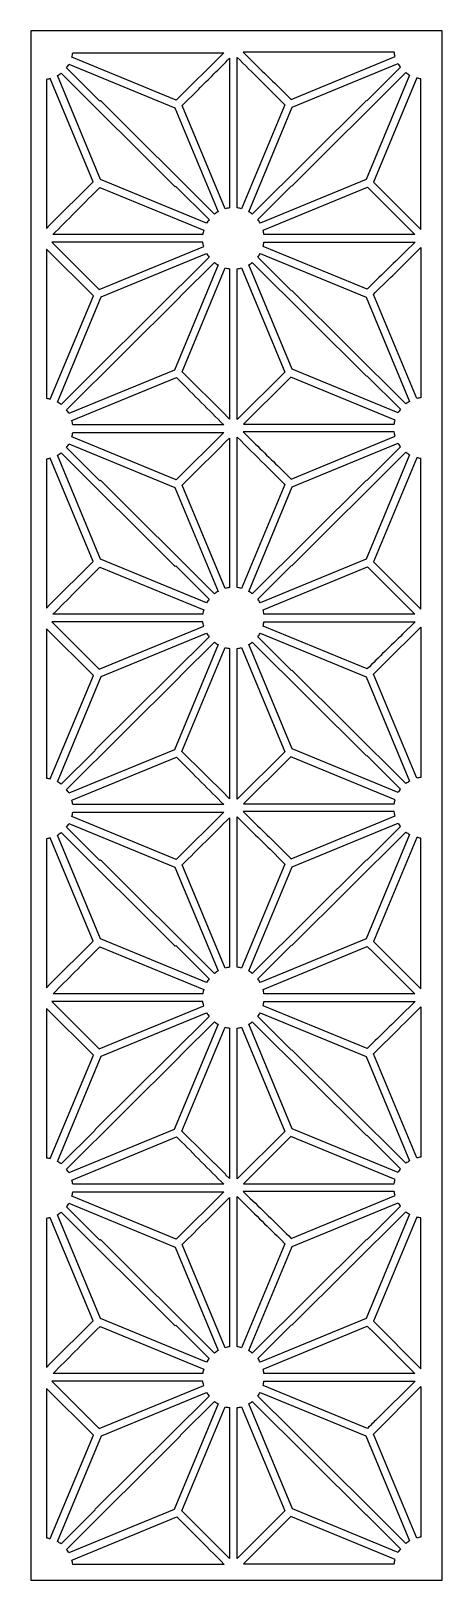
# Model space of a CAD drawing. Header units: centimetres. Extents: x 6.4 to 11, y -8.6 to 8.6.
import ezdxf

# ---------------------------------------------------------------- set-up
doc = ezdxf.new("R2010")
doc.units = ezdxf.units.CM
doc.header["$MEASUREMENT"] = 0
doc.layers.add('layer 1', color=7, linetype='Continuous')

msp = doc.modelspace()

# ---------------------------------------------------------------- linework, layer by layer
at = {"layer": 'layer 1', "color": 250}
for points, knots in [([(10.96418, 8.60076), (10.96418, 8.60076), (10.96418, 8.60076), (10.96418, 8.60076), (10.96418, 8.60076), (10.96418, 8.60076), (10.96418, 8.1259), (10.96418, 8.1259), (10.96418, 8.1259), (10.96418, 8.1259), (10.96418, 8.06053), (10.96418, 8.06053), (10.96418, 8.06053), (10.96418, 8.06053), (10.96418, 7.83849), (10.96418, 7.83849), (10.96418, 7.83849), (10.96418, 7.83849), (10.96418, 6.54777), (10.96418, 6.54777), (10.96418, 6.54777), (10.96418, 6.54777), (10.96418, 6.42354), (10.96418, 6.42354), (10.96418, 6.42354), (10.96418, 6.42354), (10.96418, 6.16803), (10.96418, 6.16803), (10.96418, 6.16803), (10.96418, 6.16803), (10.96418, 6.04775), (10.96418, 6.04775), (10.96418, 6.04775), (10.96418, 6.04775), (10.96418, 4.76942), (10.96418, 4.76942), (10.96418, 4.76942), (10.96418, 4.76942), (10.96418, 4.54738), (10.96418, 4.54738), (10.96418, 4.54738), (10.96418, 4.54738), (10.96418, 4.482), (10.96418, 4.482), (10.96418, 4.482), (10.96418, 4.482), (10.96418, 3.91857), (10.96418, 3.91857), (10.96418, 3.91857), (10.96418, 3.91857), (10.96418, 3.8532), (10.96418, 3.8532), (10.96418, 3.8532), (10.96418, 3.8532), (10.96418, 3.63116), (10.96418, 3.63116), (10.96418, 3.63116), (10.96418, 3.63116), (10.96418, 2.34044), (10.96418, 2.34044), (10.96418, 2.34044), (10.96418, 2.34044), (10.96418, 2.21621), (10.96418, 2.21621), (10.96418, 2.21621), (10.96418, 2.21621), (10.96418, 1.96069), (10.96418, 1.96069), (10.96418, 1.96069), (10.96418, 1.96069), (10.96418, 1.84042), (10.96418, 1.84042), (10.96418, 1.84042), (10.96418, 1.84042), (10.96418, 0.56208), (10.96418, 0.56208), (10.96418, 0.56208), (10.96418, 0.56208), (10.96418, 0.34004), (10.96418, 0.34004), (10.96418, 0.34004), (10.96418, 0.34004), (10.96418, 0.27467), (10.96418, 0.27467), (10.96418, 0.27467), (10.96418, 0.27467), (10.96418, -0.28876), (10.96418, -0.28876), (10.96418, -0.28876), (10.96418, -0.28876), (10.96418, -0.35413), (10.96418, -0.35413), (10.96418, -0.35413), (10.96418, -0.35413), (10.96418, -0.57617), (10.96418, -0.57617), (10.96418, -0.57617), (10.96418, -0.57617), (10.96418, -1.8669), (10.96418, -1.8669), (10.96418, -1.8669), (10.96418, -1.8669), (10.96418, -1.99112), (10.96418, -1.99112), (10.96418, -1.99112), (10.96418, -1.99112), (10.96418, -2.24664), (10.96418, -2.24664), (10.96418, -2.24664), (10.96418, -2.24664), (10.96418, -2.36692), (10.96418, -2.36692), (10.96418, -2.36692), (10.96418, -2.36692), (10.96418, -3.64525), (10.96418, -3.64525), (10.96418, -3.64525), (10.96418, -3.64525), (10.96418, -3.86729), (10.96418, -3.86729), (10.96418, -3.86729), (10.96418, -3.86729), (10.96418, -3.93266), (10.96418, -3.93266), (10.96418, -3.93266), (10.96418, -3.93266), (10.96418, -4.4961), (10.96418, -4.4961), (10.96418, -4.4961), (10.96418, -4.4961), (10.96418, -4.56147), (10.96418, -4.56147), (10.96418, -4.56147), (10.96418, -4.56147), (10.96418, -4.78351), (10.96418, -4.78351), (10.96418, -4.78351), (10.96418, -4.78351), (10.96418, -6.07423), (10.96418, -6.07423), (10.96418, -6.07423), (10.96418, -6.07423), (10.96418, -6.19846), (10.96418, -6.19846), (10.96418, -6.19846), (10.96418, -6.19846), (10.96418, -6.45792), (10.96418, -6.45792), (10.96418, -6.45792), (10.96418, -6.45792), (10.96418, -6.57819), (10.96418, -6.57819), (10.96418, -6.57819), (10.96418, -6.57819), (10.96418, -7.85653), (10.96418, -7.85653), (10.96418, -7.85653), (10.96418, -7.85653), (10.96418, -8.07857), (10.96418, -8.07857), (10.96418, -8.07857), (10.96418, -8.07857), (10.96418, -8.14394), (10.96418, -8.14394), (10.96418, -8.14394), (10.96418, -8.14394), (10.96418, -8.56335), (10.96418, -8.56335), (10.96418, -8.56335), (10.96418, -8.56335), (10.96418, -8.56335), (10.96418, -8.56335), (10.96418, -8.56335), (10.96418, -8.56335), (10.32677, -8.56335), (10.32677, -8.56335), (10.32677, -8.56335), (10.32677, -8.56335), (10.32677, -8.56335), (10.32677, -8.56335), (10.32677, -8.56335), (10.32677, -8.56335), (8.85366, -8.56335), (8.85366, -8.56335), (8.85366, -8.56335), (8.85366, -8.56335), (8.85366, -8.56335), (8.85366, -8.56335), (8.85366, -8.56335), (8.85366, -8.56335), (8.7285, -8.56335), (8.7285, -8.56335), (8.7285, -8.56335), (8.7285, -8.56335), (8.7285, -8.56335), (8.7285, -8.56335), (8.7285, -8.56335), (8.7285, -8.56335), (8.57842, -8.56335), (8.57842, -8.56335), (8.57842, -8.56335), (8.57842, -8.56335), (8.57842, -8.56335), (8.57842, -8.56335), (8.57842, -8.56335), (8.57842, -8.56335), (8.45277, -8.56335), (8.45277, -8.56335), (8.45277, -8.56335), (8.45277, -8.56335), (8.45277, -8.56335), (8.45277, -8.56335), (8.45277, -8.56335), (8.45277, -8.56335), (6.95763, -8.56335), (6.95763, -8.56335), (6.95763, -8.56335), (6.95763, -8.56335), (6.95763, -8.56335), (6.95763, -8.56335), (6.95763, -8.56335), (6.95763, -8.56335), (6.40229, -8.56335), (6.40229, -8.56335), (6.40229, -8.56335), (6.40229, -8.56335), (6.40229, -8.56335), (6.40229, -8.56335), (6.40229, -8.56335), (6.40229, -8.56335), (6.40229, -8.02241), (6.40229, -8.02241), (6.40229, -8.02241), (6.40229, -8.02241), (6.40229, -6.5084), (6.40229, -6.5084), (6.40229, -6.5084), (6.40229, -6.5084), (6.40229, -6.3811), (6.40229, -6.3811), (6.40229, -6.3811), (6.40229, -6.3811), (6.40229, -6.36546), (6.40229, -6.36546), (6.40229, -6.36546), (6.40229, -6.36546), (6.40229, -6.28049), (6.40229, -6.28049), (6.40229, -6.28049), (6.40229, -6.28049), (6.40229, -6.26709), (6.40229, -6.26709), (6.40229, -6.26709), (6.40229, -6.26709), (6.40229, -6.1467), (6.40229, -6.1467), (6.40229, -6.1467), (6.40229, -6.1467), (6.40229, -4.63044), (6.40229, -4.63044), (6.40229, -4.63044), (6.40229, -4.63044), (6.40229, -3.81113), (6.40229, -3.81113), (6.40229, -3.81113), (6.40229, -3.81113), (6.40229, -2.29875), (6.40229, -2.29875), (6.40229, -2.29875), (6.40229, -2.29875), (6.40229, -2.17449), (6.40229, -2.17449), (6.40229, -2.17449), (6.40229, -2.17449), (6.40229, -2.15885), (6.40229, -2.15885), (6.40229, -2.15885), (6.40229, -2.15885), (6.40229, -2.07388), (6.40229, -2.07388), (6.40229, -2.07388), (6.40229, -2.07388), (6.40229, -2.06048), (6.40229, -2.06048), (6.40229, -2.06048), (6.40229, -2.06048), (6.40229, -1.93937), (6.40229, -1.93937), (6.40229, -1.93937), (6.40229, -1.93937), (6.40229, -0.42311), (6.40229, -0.42311), (6.40229, -0.42311), (6.40229, -0.42311), (6.40229, 0.3962), (6.40229, 0.3962), (6.40229, 0.3962), (6.40229, 0.3962), (6.40229, 1.90785), (6.40229, 1.90785), (6.40229, 1.90785), (6.40229, 1.90785), (6.40229, 2.03211), (6.40229, 2.03211), (6.40229, 2.03211), (6.40229, 2.03211), (6.40229, 2.04775), (6.40229, 2.04775), (6.40229, 2.04775), (6.40229, 2.04775), (6.40229, 2.13272), (6.40229, 2.13272), (6.40229, 2.13272), (6.40229, 2.13272), (6.40229, 2.14612), (6.40229, 2.14612), (6.40229, 2.14612), (6.40229, 2.14612), (6.40229, 2.26797), (6.40229, 2.26797), (6.40229, 2.26797), (6.40229, 2.26797), (6.40229, 3.78423), (6.40229, 3.78423), (6.40229, 3.78423), (6.40229, 3.78423), (6.40229, 4.60353), (6.40229, 4.60353), (6.40229, 4.60353), (6.40229, 4.60353), (6.40229, 6.11446), (6.40229, 6.11446), (6.40229, 6.11446), (6.40229, 6.11446), (6.40229, 6.23872), (6.40229, 6.23872), (6.40229, 6.23872), (6.40229, 6.23872), (6.40229, 6.25436), (6.40229, 6.25436), (6.40229, 6.25436), (6.40229, 6.25436), (6.40229, 6.33933), (6.40229, 6.33933), (6.40229, 6.33933), (6.40229, 6.33933), (6.40229, 6.35272), (6.40229, 6.35272), (6.40229, 6.35272), (6.40229, 6.35272), (6.40229, 6.4753), (6.40229, 6.4753), (6.40229, 6.4753), (6.40229, 6.4753), (6.40229, 7.99156), (6.40229, 7.99156), (6.40229, 7.99156), (6.40229, 7.99156), (6.40229, 8.60076), (6.40229, 8.60076), (6.40229, 8.60076), (6.40229, 8.60076), (6.40229, 8.60076), (6.40229, 8.60076), (6.40229, 8.60076), (6.40229, 8.60076), (6.80349, 8.60076), (6.80349, 8.60076), (6.80349, 8.60076), (6.80349, 8.60076), (6.80349, 8.60076), (6.80349, 8.60076), (6.80349, 8.60076), (6.80349, 8.60076), (6.90001, 8.60076), (6.90001, 8.60076), (6.90001, 8.60076), (6.90001, 8.60076), (6.90001, 8.60076), (6.90001, 8.60076), (6.90001, 8.60076), (6.90001, 8.60076), (7.12353, 8.60076), (7.12353, 8.60076), (7.12353, 8.60076), (7.12353, 8.60076), (7.12353, 8.60076), (7.12353, 8.60076), (7.12353, 8.60076), (7.12353, 8.60076), (8.38314, 8.60076), (8.38314, 8.60076), (8.38314, 8.60076), (8.38314, 8.60076), (8.38314, 8.60076), (8.38314, 8.60076), (8.38314, 8.60076), (8.38314, 8.60076), (8.51291, 8.60076), (8.51291, 8.60076), (8.51291, 8.60076), (8.51291, 8.60076), (8.51291, 8.60076), (8.51291, 8.60076), (8.51291, 8.60076), (8.51291, 8.60076), (8.60627, 8.60076), (8.60627, 8.60076), (8.60627, 8.60076), (8.60627, 8.60076), (8.60627, 8.60076), (8.60627, 8.60076), (8.60627, 8.60076), (8.60627, 8.60076), (8.69181, 8.60076), (8.69181, 8.60076), (8.69181, 8.60076), (8.69181, 8.60076), (8.69181, 8.60076), (8.69181, 8.60076), (8.69181, 8.60076), (8.69181, 8.60076), (8.79049, 8.60076), (8.79049, 8.60076), (8.79049, 8.60076), (8.79049, 8.60076), (8.79049, 8.60076), (8.79049, 8.60076), (8.79049, 8.60076), (8.79049, 8.60076), (8.91173, 8.60076), (8.91173, 8.60076), (8.91173, 8.60076), (8.91173, 8.60076), (8.91173, 8.60076), (8.91173, 8.60076), (8.91173, 8.60076), (8.91173, 8.60076), (10.19203, 8.60076), (10.19203, 8.60076), (10.19203, 8.60076), (10.19203, 8.60076), (10.19203, 8.60076), (10.19203, 8.60076), (10.19203, 8.60076), (10.19203, 8.60076), (10.41554, 8.60076), (10.41554, 8.60076), (10.41554, 8.60076), (10.41554, 8.60076), (10.41554, 8.60076), (10.41554, 8.60076), (10.41554, 8.60076), (10.41554, 8.60076), (10.49191, 8.60076), (10.49191, 8.60076), (10.49191, 8.60076), (10.49191, 8.60076), (10.49191, 8.60076), (10.49191, 8.60076), (10.49191, 8.60076), (10.49191, 8.60076), (10.96418, 8.60076), (10.96418, 8.60076)], [0, 0, 0, 0, 0.00854701, 0.00854701, 0.00854701, 0.00854701, 0.01709402, 0.01709402, 0.01709402, 0.01709402, 0.02564103, 0.02564103, 0.02564103, 0.02564103, 0.03418803, 0.03418803, 0.03418803, 0.03418803, 0.04273504, 0.04273504, 0.04273504, 0.04273504, 0.05128205, 0.05128205, 0.05128205, 0.05128205, 0.05982906, 0.05982906, 0.05982906, 0.05982906, 0.06837607, 0.06837607, 0.06837607, 0.06837607, 0.07692308, 0.07692308, 0.07692308, 0.07692308, 0.08547009, 0.08547009, 0.08547009, 0.08547009, 0.09401709, 0.09401709, 0.09401709, 0.09401709, 0.1025641, 0.1025641, 0.1025641, 0.1025641, 0.11111111, 0.11111111, 0.11111111, 0.11111111, 0.11965812, 0.11965812, 0.11965812, 0.11965812, 0.12820513, 0.12820513, 0.12820513, 0.12820513, 0.13675214, 0.13675214, 0.13675214, 0.13675214, 0.14529915, 0.14529915, 0.14529915, 0.14529915, 0.15384615, 0.15384615, 0.15384615, 0.15384615, 0.16239316, 0.16239316, 0.16239316, 0.16239316, 0.17094017, 0.17094017, 0.17094017, 0.17094017, 0.17948718, 0.17948718, 0.17948718, 0.17948718, 0.18803419, 0.18803419, 0.18803419, 0.18803419, 0.1965812, 0.1965812, 0.1965812, 0.1965812, 0.20512821, 0.20512821, 0.20512821, 0.20512821, 0.21367521, 0.21367521, 0.21367521, 0.21367521, 0.22222222, 0.22222222, 0.22222222, 0.22222222, 0.23076923, 0.23076923, 0.23076923, 0.23076923, 0.23931624, 0.23931624, 0.23931624, 0.23931624, 0.24786325, 0.24786325, 0.24786325, 0.24786325, 0.25641026, 0.25641026, 0.25641026, 0.25641026, 0.26495726, 0.26495726, 0.26495726, 0.26495726, 0.27350427, 0.27350427, 0.27350427, 0.27350427, 0.28205128, 0.28205128, 0.28205128, 0.28205128, 0.29059829, 0.29059829, 0.29059829, 0.29059829, 0.2991453, 0.2991453, 0.2991453, 0.2991453, 0.30769231, 0.30769231, 0.30769231, 0.30769231, 0.31623932, 0.31623932, 0.31623932, 0.31623932, 0.32478632, 0.32478632, 0.32478632, 0.32478632, 0.33333333, 0.33333333, 0.33333333, 0.33333333, 0.34188034, 0.34188034, 0.34188034, 0.34188034, 0.35042735, 0.35042735, 0.35042735, 0.35042735, 0.35897436, 0.35897436, 0.35897436, 0.35897436, 0.36752137, 0.36752137, 0.36752137, 0.36752137, 0.37606838, 0.37606838, 0.37606838, 0.37606838, 0.38461538, 0.38461538, 0.38461538, 0.38461538, 0.39316239, 0.39316239, 0.39316239, 0.39316239, 0.4017094, 0.4017094, 0.4017094, 0.4017094, 0.41025641, 0.41025641, 0.41025641, 0.41025641, 0.41880342, 0.41880342, 0.41880342, 0.41880342, 0.42735043, 0.42735043, 0.42735043, 0.42735043, 0.43589744, 0.43589744, 0.43589744, 0.43589744, 0.44444444, 0.44444444, 0.44444444, 0.44444444, 0.45299145, 0.45299145, 0.45299145, 0.45299145, 0.46153846, 0.46153846, 0.46153846, 0.46153846, 0.47008547, 0.47008547, 0.47008547, 0.47008547, 0.47863248, 0.47863248, 0.47863248, 0.47863248, 0.48717949, 0.48717949, 0.48717949, 0.48717949, 0.4957265, 0.4957265, 0.4957265, 0.4957265, 0.5042735, 0.5042735, 0.5042735, 0.5042735, 0.51282051, 0.51282051, 0.51282051, 0.51282051, 0.52136752, 0.52136752, 0.52136752, 0.52136752, 0.52991453, 0.52991453, 0.52991453, 0.52991453, 0.53846154, 0.53846154, 0.53846154, 0.53846154, 0.54700855, 0.54700855, 0.54700855, 0.54700855, 0.55555556, 0.55555556, 0.55555556, 0.55555556, 0.56410256, 0.56410256, 0.56410256, 0.56410256, 0.57264957, 0.57264957, 0.57264957, 0.57264957, 0.58119658, 0.58119658, 0.58119658, 0.58119658, 0.58974359, 0.58974359, 0.58974359, 0.58974359, 0.5982906, 0.5982906, 0.5982906, 0.5982906, 0.60683761, 0.60683761, 0.60683761, 0.60683761, 0.61538462, 0.61538462, 0.61538462, 0.61538462, 0.62393162, 0.62393162, 0.62393162, 0.62393162, 0.63247863, 0.63247863, 0.63247863, 0.63247863, 0.64102564, 0.64102564, 0.64102564, 0.64102564, 0.64957265, 0.64957265, 0.64957265, 0.64957265, 0.65811966, 0.65811966, 0.65811966, 0.65811966, 0.66666667, 0.66666667, 0.66666667, 0.66666667, 0.67521368, 0.67521368, 0.67521368, 0.67521368, 0.68376068, 0.68376068, 0.68376068, 0.68376068, 0.69230769, 0.69230769, 0.69230769, 0.69230769, 0.7008547, 0.7008547, 0.7008547, 0.7008547, 0.70940171, 0.70940171, 0.70940171, 0.70940171, 0.71794872, 0.71794872, 0.71794872, 0.71794872, 0.72649573, 0.72649573, 0.72649573, 0.72649573, 0.73504274, 0.73504274, 0.73504274, 0.73504274, 0.74358974, 0.74358974, 0.74358974, 0.74358974, 0.75213675, 0.75213675, 0.75213675, 0.75213675, 0.76068376, 0.76068376, 0.76068376, 0.76068376, 0.76923077, 0.76923077, 0.76923077, 0.76923077, 0.77777778, 0.77777778, 0.77777778, 0.77777778, 0.78632479, 0.78632479, 0.78632479, 0.78632479, 0.79487179, 0.79487179, 0.79487179, 0.79487179, 0.8034188, 0.8034188, 0.8034188, 0.8034188, 0.81196581, 0.81196581, 0.81196581, 0.81196581, 0.82051282, 0.82051282, 0.82051282, 0.82051282, 0.82905983, 0.82905983, 0.82905983, 0.82905983, 0.83760684, 0.83760684, 0.83760684, 0.83760684, 0.84615385, 0.84615385, 0.84615385, 0.84615385, 0.85470085, 0.85470085, 0.85470085, 0.85470085, 0.86324786, 0.86324786, 0.86324786, 0.86324786, 0.87179487, 0.87179487, 0.87179487, 0.87179487, 0.88034188, 0.88034188, 0.88034188, 0.88034188, 0.88888889, 0.88888889, 0.88888889, 0.88888889, 0.8974359, 0.8974359, 0.8974359, 0.8974359, 0.90598291, 0.90598291, 0.90598291, 0.90598291, 0.91452991, 0.91452991, 0.91452991, 0.91452991, 0.92307692, 0.92307692, 0.92307692, 0.92307692, 0.93162393, 0.93162393, 0.93162393, 0.93162393, 0.94017094, 0.94017094, 0.94017094, 0.94017094, 0.94871795, 0.94871795, 0.94871795, 0.94871795, 0.95726496, 0.95726496, 0.95726496, 0.95726496, 0.96581197, 0.96581197, 0.96581197, 0.96581197, 0.97435897, 0.97435897, 0.97435897, 0.97435897, 0.98290598, 0.98290598, 0.98290598, 0.98290598, 1, 1, 1, 1]), ([(8.01486, 7.8349), (8.01486, 7.8349), (8.54217, 8.35873), (8.54217, 8.35873), (8.54217, 8.35873), (8.54217, 8.35873), (6.86608, 8.35873), (6.86608, 8.35873), (6.86608, 8.35873), (6.86405, 8.3426), (6.86088, 8.32682), (6.85665, 8.31148), (6.85665, 8.31148), (6.85665, 8.31148), (8.01486, 7.8349), (8.01486, 7.8349)], [0, 0, 0, 0, 0.2, 0.2, 0.2, 0.2, 0.4, 0.4, 0.4, 0.4, 0.6, 0.6, 0.6, 0.6, 1, 1, 1, 1]), ([(8.60627, 8.29784), (8.49138, 8.18254), (8.37506, 8.06775), (8.25986, 7.95385), (8.25986, 7.95385), (8.25986, 7.95385), (8.08112, 7.7763), (8.08112, 7.7763), (8.08112, 7.7763), (8.08112, 7.7763), (8.55871, 6.6309), (8.55871, 6.6309), (8.55871, 6.6309), (8.57416, 6.63509), (8.59004, 6.63825), (8.60627, 6.64027), (8.60627, 6.64027), (8.60627, 6.64027), (8.60627, 8.29784), (8.60627, 8.29784)], [0, 0, 0, 0, 0.16666667, 0.16666667, 0.16666667, 0.16666667, 0.33333333, 0.33333333, 0.33333333, 0.33333333, 0.5, 0.5, 0.5, 0.5, 0.66666667, 0.66666667, 0.66666667, 0.66666667, 1, 1, 1, 1]), ([(8.94239, 8.0592), (8.85823, 8.14169), (8.77428, 8.2241), (8.69181, 8.30648), (8.69181, 8.30648), (8.69181, 8.30648), (8.69181, 6.64029), (8.69181, 6.64029), (8.69181, 6.64029), (8.70804, 6.63827), (8.72393, 6.63512), (8.73938, 6.63093), (8.73938, 6.63093), (8.73938, 6.63093), (9.21995, 7.78347), (9.21995, 7.78347), (9.21995, 7.78347), (9.21995, 7.78347), (8.94239, 8.0592), (8.94239, 8.0592)], [0, 0, 0, 0, 0.16666667, 0.16666667, 0.16666667, 0.16666667, 0.33333333, 0.33333333, 0.33333333, 0.33333333, 0.5, 0.5, 0.5, 0.5, 0.66666667, 0.66666667, 0.66666667, 0.66666667, 1, 1, 1, 1]), ([(10.4339, 8.36514), (10.43592, 8.349), (10.43909, 8.33323), (10.44332, 8.31788), (10.44332, 8.31788), (10.44332, 8.31788), (9.28878, 7.84281), (9.28878, 7.84281), (9.28878, 7.84281), (9.16802, 7.96296), (9.04604, 8.08175), (8.92382, 8.20022), (8.92382, 8.20022), (8.92382, 8.20022), (8.75781, 8.36514), (8.75781, 8.36514), (8.75781, 8.36514), (8.75781, 8.36514), (10.4339, 8.36514), (10.4339, 8.36514)], [0, 0, 0, 0, 0.16666667, 0.16666667, 0.16666667, 0.16666667, 0.33333333, 0.33333333, 0.33333333, 0.33333333, 0.5, 0.5, 0.5, 0.5, 0.66666667, 0.66666667, 0.66666667, 0.66666667, 1, 1, 1, 1]), ([(10.12816, 7.82695), (10.12816, 7.82695), (10.50306, 8.19938), (10.50306, 8.19938), (10.50306, 8.19938), (10.49316, 8.21204), (10.48414, 8.2254), (10.47609, 8.23939), (10.47609, 8.23939), (10.47609, 8.23939), (9.30103, 7.75588), (9.30103, 7.75588), (9.30103, 7.75588), (9.30103, 7.75588), (8.81839, 6.59837), (8.81839, 6.59837), (8.81839, 6.59837), (8.83247, 6.59037), (8.84593, 6.58141), (8.85866, 6.57157), (8.85866, 6.57157), (8.85866, 6.57157), (10.12527, 7.82982), (10.12527, 7.82982), (10.12527, 7.82982), (10.12527, 7.82982), (10.12816, 7.82695), (10.12816, 7.82695)], [0, 0, 0, 0, 0.125, 0.125, 0.125, 0.125, 0.25, 0.25, 0.25, 0.25, 0.375, 0.375, 0.375, 0.375, 0.5, 0.5, 0.5, 0.5, 0.625, 0.625, 0.625, 0.625, 0.75, 0.75, 0.75, 0.75, 1, 1, 1, 1]), ([(6.57336, 6.41199), (6.57336, 6.41199), (6.57336, 8.06467), (6.57336, 8.06467), (6.57336, 8.06467), (6.58829, 8.06669), (6.6029, 8.06967), (6.61715, 8.07354), (6.61715, 8.07354), (6.61715, 8.07354), (7.09385, 6.93028), (7.09385, 6.93028), (7.09385, 6.93028), (7.09385, 6.93028), (6.61273, 6.45298), (6.61273, 6.45298), (6.61273, 6.45298), (6.61273, 6.45298), (6.61294, 6.45218), (6.61294, 6.45218), (6.61294, 6.45218), (6.61294, 6.45218), (6.57336, 6.41199), (6.57336, 6.41199)], [0, 0, 0, 0, 0.14285714, 0.14285714, 0.14285714, 0.14285714, 0.28571429, 0.28571429, 0.28571429, 0.28571429, 0.42857143, 0.42857143, 0.42857143, 0.42857143, 0.57142857, 0.57142857, 0.57142857, 0.57142857, 0.71428571, 0.71428571, 0.71428571, 0.71428571, 1, 1, 1, 1]), ([(8.00821, 6.87977), (8.00821, 6.87977), (8.00304, 6.87464), (8.00304, 6.87464), (8.00304, 6.87464), (8.00304, 6.87464), (6.73643, 8.13289), (6.73643, 8.13289), (6.73643, 8.13289), (6.72369, 8.12306), (6.71024, 8.11409), (6.69616, 8.1061), (6.69616, 8.1061), (6.69616, 8.1061), (7.17597, 6.95538), (7.17597, 6.95538), (7.17597, 6.95538), (7.17597, 6.95538), (8.35197, 6.47148), (8.35197, 6.47148), (8.35197, 6.47148), (8.36002, 6.48546), (8.36903, 6.49883), (8.37894, 6.51149), (8.37894, 6.51149), (8.37894, 6.51149), (8.00821, 6.87977), (8.00821, 6.87977)], [0, 0, 0, 0, 0.125, 0.125, 0.125, 0.125, 0.25, 0.25, 0.25, 0.25, 0.375, 0.375, 0.375, 0.375, 0.5, 0.5, 0.5, 0.5, 0.625, 0.625, 0.625, 0.625, 0.75, 0.75, 0.75, 0.75, 1, 1, 1, 1]), ([(7.99988, 7.74909), (7.99988, 7.74909), (6.82388, 8.23299), (6.82388, 8.23299), (6.82388, 8.23299), (6.81583, 8.219), (6.80681, 8.20564), (6.79691, 8.19298), (6.79691, 8.19298), (6.79691, 8.19298), (7.16764, 7.82469), (7.16764, 7.82469), (7.16764, 7.82469), (7.16764, 7.82469), (7.17281, 7.82982), (7.17281, 7.82982), (7.17281, 7.82982), (7.17281, 7.82982), (8.43942, 6.57157), (8.43942, 6.57157), (8.43942, 6.57157), (8.45216, 6.5814), (8.46561, 6.59037), (8.4797, 6.59836), (8.4797, 6.59836), (8.4797, 6.59836), (7.99988, 7.74909), (7.99988, 7.74909)], [0, 0, 0, 0, 0.125, 0.125, 0.125, 0.125, 0.25, 0.25, 0.25, 0.25, 0.375, 0.375, 0.375, 0.375, 0.5, 0.5, 0.5, 0.5, 0.625, 0.625, 0.625, 0.625, 0.75, 0.75, 0.75, 0.75, 1, 1, 1, 1]), ([(10.12118, 6.95499), (10.12118, 6.95499), (10.60383, 8.11251), (10.60383, 8.11251), (10.60383, 8.11251), (10.58974, 8.1205), (10.57629, 8.12947), (10.56355, 8.1393), (10.56355, 8.1393), (10.56355, 8.1393), (9.29694, 6.88105), (9.29694, 6.88105), (9.29694, 6.88105), (9.29694, 6.88105), (9.29405, 6.88392), (9.29405, 6.88392), (9.29405, 6.88392), (9.29405, 6.88392), (8.91914, 6.51149), (8.91914, 6.51149), (8.91914, 6.51149), (8.92904, 6.49883), (8.93807, 6.48547), (8.94611, 6.47148), (8.94611, 6.47148), (8.94611, 6.47148), (10.12118, 6.95499), (10.12118, 6.95499)], [0, 0, 0, 0, 0.125, 0.125, 0.125, 0.125, 0.25, 0.25, 0.25, 0.25, 0.375, 0.375, 0.375, 0.375, 0.5, 0.5, 0.5, 0.5, 0.625, 0.625, 0.625, 0.625, 0.75, 0.75, 0.75, 0.75, 1, 1, 1, 1]), ([(10.2016, 6.92581), (10.2016, 6.92581), (10.68284, 8.07997), (10.68284, 8.07997), (10.68284, 8.07997), (10.69829, 8.07578), (10.71416, 8.07262), (10.7304, 8.0706), (10.7304, 8.0706), (10.7304, 8.0706), (10.7304, 6.4005), (10.7304, 6.4005), (10.7304, 6.4005), (10.7304, 6.4005), (10.2016, 6.92581), (10.2016, 6.92581)], [0, 0, 0, 0, 0.2, 0.2, 0.2, 0.2, 0.4, 0.4, 0.4, 0.4, 0.6, 0.6, 0.6, 0.6, 1, 1, 1, 1]), ([(7.16742, 6.86692), (7.16742, 6.86692), (7.13414, 6.83366), (7.13414, 6.83366), (7.13414, 6.83366), (7.13414, 6.83366), (7.13381, 6.83443), (7.13381, 6.83443), (7.13381, 6.83443), (6.97083, 6.67252), (6.80838, 6.5065), (6.64604, 6.34574), (6.64604, 6.34574), (6.64604, 6.34574), (8.30977, 6.34574), (8.30977, 6.34574), (8.30977, 6.34574), (8.3118, 6.36187), (8.31497, 6.37764), (8.31919, 6.39299), (8.31919, 6.39299), (8.31919, 6.39299), (7.16742, 6.86692), (7.16742, 6.86692)], [0, 0, 0, 0, 0.14285714, 0.14285714, 0.14285714, 0.14285714, 0.28571429, 0.28571429, 0.28571429, 0.28571429, 0.42857143, 0.42857143, 0.42857143, 0.42857143, 0.57142857, 0.57142857, 0.57142857, 0.57142857, 0.71428571, 0.71428571, 0.71428571, 0.71428571, 1, 1, 1, 1]), ([(10.13549, 6.86891), (10.13549, 6.86891), (8.97888, 6.39299), (8.97888, 6.39299), (8.97888, 6.39299), (8.98311, 6.37764), (8.98628, 6.36187), (8.98831, 6.34574), (8.98831, 6.34574), (8.98831, 6.34574), (10.66213, 6.34574), (10.66213, 6.34574), (10.66213, 6.34574), (10.66213, 6.34574), (10.13549, 6.86891), (10.13549, 6.86891)], [0, 0, 0, 0, 0.2, 0.2, 0.2, 0.2, 0.4, 0.4, 0.4, 0.4, 0.6, 0.6, 0.6, 0.6, 1, 1, 1, 1]), ([(6.57336, 4.53041), (6.57336, 4.53041), (6.57336, 6.18485), (6.57336, 6.18485), (6.57336, 6.18485), (6.57336, 6.18485), (7.09473, 5.66693), (7.09473, 5.66693), (7.09473, 5.66693), (7.09473, 5.66693), (6.61714, 4.52153), (6.61714, 4.52153), (6.61714, 4.52153), (6.60289, 4.5254), (6.58828, 4.52839), (6.57336, 4.53041)], [0, 0, 0, 0, 0.2, 0.2, 0.2, 0.2, 0.4, 0.4, 0.4, 0.4, 0.6, 0.6, 0.6, 0.6, 1, 1, 1, 1]), ([(7.161, 5.73694), (7.161, 5.73694), (6.63369, 6.26077), (6.63369, 6.26077), (6.63369, 6.26077), (6.63369, 6.26077), (8.30977, 6.26077), (8.30977, 6.26077), (8.30977, 6.26077), (8.3118, 6.24464), (8.31497, 6.22886), (8.3192, 6.21351), (8.3192, 6.21351), (8.3192, 6.21351), (7.161, 5.73694), (7.161, 5.73694)], [0, 0, 0, 0, 0.2, 0.2, 0.2, 0.2, 0.4, 0.4, 0.4, 0.4, 0.6, 0.6, 0.6, 0.6, 1, 1, 1, 1]), ([(10.13242, 5.73885), (10.27235, 5.87809), (10.41392, 6.0155), (10.55561, 6.1527), (10.55561, 6.1527), (10.55561, 6.1527), (10.66439, 6.26077), (10.66439, 6.26077), (10.66439, 6.26077), (10.66439, 6.26077), (8.98831, 6.26077), (8.98831, 6.26077), (8.98831, 6.26077), (8.98628, 6.24463), (8.98311, 6.22886), (8.97889, 6.21351), (8.97889, 6.21351), (8.97889, 6.21351), (10.13242, 5.73885), (10.13242, 5.73885)], [0, 0, 0, 0, 0.16666667, 0.16666667, 0.16666667, 0.16666667, 0.33333333, 0.33333333, 0.33333333, 0.33333333, 0.5, 0.5, 0.5, 0.5, 0.66666667, 0.66666667, 0.66666667, 0.66666667, 1, 1, 1, 1]), ([(10.37107, 5.84821), (10.37107, 5.84821), (10.22333, 5.70145), (10.22333, 5.70145), (10.22333, 5.70145), (10.22333, 5.70145), (10.22355, 5.70136), (10.22355, 5.70136), (10.22355, 5.70136), (10.22355, 5.70136), (10.20231, 5.68038), (10.20231, 5.68038), (10.20231, 5.68038), (10.20231, 5.68038), (10.68283, 4.52796), (10.68283, 4.52796), (10.68283, 4.52796), (10.69828, 4.53216), (10.71416, 4.53531), (10.7304, 4.53732), (10.7304, 4.53732), (10.7304, 4.53732), (10.7304, 6.20211), (10.7304, 6.20211), (10.7304, 6.20211), (10.61241, 6.08425), (10.4914, 5.96634), (10.37107, 5.84821)], [0, 0, 0, 0, 0.125, 0.125, 0.125, 0.125, 0.25, 0.25, 0.25, 0.25, 0.375, 0.375, 0.375, 0.375, 0.5, 0.5, 0.5, 0.5, 0.625, 0.625, 0.625, 0.625, 0.75, 0.75, 0.75, 0.75, 1, 1, 1, 1]), ([(7.18171, 5.65349), (7.18171, 5.65349), (6.69615, 4.48899), (6.69615, 4.48899), (6.69615, 4.48899), (6.71024, 4.48099), (6.72369, 4.47203), (6.73643, 4.4622), (6.73643, 4.4622), (6.73643, 4.4622), (7.1129, 4.83619), (7.1129, 4.83619), (7.1129, 4.83619), (7.1129, 4.83619), (7.11232, 4.83676), (7.11232, 4.83676), (7.11232, 4.83676), (7.11232, 4.83676), (8.37894, 6.09502), (8.37894, 6.09502), (8.37894, 6.09502), (8.36904, 6.10767), (8.36002, 6.12104), (8.35197, 6.13503), (8.35197, 6.13503), (8.35197, 6.13503), (7.18171, 5.65349), (7.18171, 5.65349)], [0, 0, 0, 0, 0.125, 0.125, 0.125, 0.125, 0.25, 0.25, 0.25, 0.25, 0.375, 0.375, 0.375, 0.375, 0.5, 0.5, 0.5, 0.5, 0.625, 0.625, 0.625, 0.625, 0.75, 0.75, 0.75, 0.75, 1, 1, 1, 1]), ([(8.06295, 5.66094), (8.06295, 5.66094), (8.06353, 5.66037), (8.06353, 5.66037), (8.06353, 5.66037), (8.06353, 5.66037), (6.79691, 4.40212), (6.79691, 4.40212), (6.79691, 4.40212), (6.80682, 4.38946), (6.81584, 4.37609), (6.82388, 4.3621), (6.82388, 4.3621), (6.82388, 4.3621), (7.99414, 4.84364), (7.99414, 4.84364), (7.99414, 4.84364), (7.99414, 4.84364), (8.4797, 6.00814), (8.4797, 6.00814), (8.4797, 6.00814), (8.46561, 6.01613), (8.45216, 6.02509), (8.43942, 6.03493), (8.43942, 6.03493), (8.43942, 6.03493), (8.06295, 5.66094), (8.06295, 5.66094)], [0, 0, 0, 0, 0.125, 0.125, 0.125, 0.125, 0.25, 0.25, 0.25, 0.25, 0.375, 0.375, 0.375, 0.375, 0.5, 0.5, 0.5, 0.5, 0.625, 0.625, 0.625, 0.625, 0.75, 0.75, 0.75, 0.75, 1, 1, 1, 1]), ([(9.30032, 4.85232), (9.30032, 4.85232), (10.47609, 4.36851), (10.47609, 4.36851), (10.47609, 4.36851), (10.48414, 4.38251), (10.49317, 4.39587), (10.50307, 4.40852), (10.50307, 4.40852), (10.50307, 4.40852), (10.12887, 4.78025), (10.12887, 4.78025), (10.12887, 4.78025), (10.12887, 4.78025), (10.12527, 4.77668), (10.12527, 4.77668), (10.12527, 4.77668), (10.12527, 4.77668), (8.85866, 6.03493), (8.85866, 6.03493), (8.85866, 6.03493), (8.84592, 6.0251), (8.83246, 6.01613), (8.81838, 6.00814), (8.81838, 6.00814), (8.81838, 6.00814), (9.30032, 4.85232), (9.30032, 4.85232)], [0, 0, 0, 0, 0.125, 0.125, 0.125, 0.125, 0.25, 0.25, 0.25, 0.25, 0.375, 0.375, 0.375, 0.375, 0.5, 0.5, 0.5, 0.5, 0.625, 0.625, 0.625, 0.625, 0.75, 0.75, 0.75, 0.75, 1, 1, 1, 1]), ([(9.29334, 5.72329), (9.29334, 5.72329), (9.29694, 5.72686), (9.29694, 5.72686), (9.29694, 5.72686), (9.29694, 5.72686), (10.56354, 4.46861), (10.56354, 4.46861), (10.56354, 4.46861), (10.57628, 4.47845), (10.58974, 4.48741), (10.60382, 4.49541), (10.60382, 4.49541), (10.60382, 4.49541), (10.12189, 5.65122), (10.12189, 5.65122), (10.12189, 5.65122), (10.12189, 5.65122), (8.94612, 6.13502), (8.94612, 6.13502), (8.94612, 6.13502), (8.93807, 6.12103), (8.92905, 6.10767), (8.91914, 6.09501), (8.91914, 6.09501), (8.91914, 6.09501), (9.29334, 5.72329), (9.29334, 5.72329)], [0, 0, 0, 0, 0.125, 0.125, 0.125, 0.125, 0.25, 0.25, 0.25, 0.25, 0.375, 0.375, 0.375, 0.375, 0.5, 0.5, 0.5, 0.5, 0.625, 0.625, 0.625, 0.625, 0.75, 0.75, 0.75, 0.75, 1, 1, 1, 1]), ([(8.56312, 4.34361), (8.56312, 4.34361), (8.56291, 4.34281), (8.56291, 4.34281), (8.56291, 4.34281), (8.56291, 4.34281), (8.60627, 4.29878), (8.60627, 4.29878), (8.60627, 4.29878), (8.60627, 4.29878), (8.60627, 5.96622), (8.60627, 5.96622), (8.60627, 5.96622), (8.59004, 5.96823), (8.57415, 5.97138), (8.5587, 5.97558), (8.5587, 5.97558), (8.5587, 5.97558), (8.07864, 4.82425), (8.07864, 4.82425), (8.07864, 4.82425), (8.07864, 4.82425), (8.56312, 4.34361), (8.56312, 4.34361)], [0, 0, 0, 0, 0.14285714, 0.14285714, 0.14285714, 0.14285714, 0.28571429, 0.28571429, 0.28571429, 0.28571429, 0.42857143, 0.42857143, 0.42857143, 0.42857143, 0.57142857, 0.57142857, 0.57142857, 0.57142857, 0.71428571, 0.71428571, 0.71428571, 0.71428571, 1, 1, 1, 1]), ([(9.22061, 4.82144), (9.22061, 4.82144), (8.73937, 5.9756), (8.73937, 5.9756), (8.73937, 5.9756), (8.72392, 5.97141), (8.70804, 5.96825), (8.69181, 5.96623), (8.69181, 5.96623), (8.69181, 5.96623), (8.69181, 4.29613), (8.69181, 4.29613), (8.69181, 4.29613), (8.69181, 4.29613), (9.22061, 4.82144), (9.22061, 4.82144)], [0, 0, 0, 0, 0.2, 0.2, 0.2, 0.2, 0.4, 0.4, 0.4, 0.4, 0.6, 0.6, 0.6, 0.6, 1, 1, 1, 1]), ([(8.01651, 4.76088), (8.01651, 4.76088), (6.85666, 4.28362), (6.85666, 4.28362), (6.85666, 4.28362), (6.86088, 4.26827), (6.86405, 4.2525), (6.86608, 4.23637), (6.86608, 4.23637), (6.86608, 4.23637), (8.54134, 4.23637), (8.54134, 4.23637), (8.54134, 4.23637), (8.37517, 4.40068), (8.20888, 4.57073), (8.04204, 4.73647), (8.04204, 4.73647), (8.04204, 4.73647), (8.04171, 4.7357), (8.04171, 4.7357), (8.04171, 4.7357), (8.04171, 4.7357), (8.01651, 4.76088), (8.01651, 4.76088)], [0, 0, 0, 0, 0.14285714, 0.14285714, 0.14285714, 0.14285714, 0.28571429, 0.28571429, 0.28571429, 0.28571429, 0.42857143, 0.42857143, 0.42857143, 0.42857143, 0.57142857, 0.57142857, 0.57142857, 0.57142857, 0.71428571, 0.71428571, 0.71428571, 0.71428571, 1, 1, 1, 1]), ([(9.28745, 4.76564), (9.28745, 4.76564), (10.44332, 4.29003), (10.44332, 4.29003), (10.44332, 4.29003), (10.4391, 4.27468), (10.43592, 4.25891), (10.4339, 4.24277), (10.4339, 4.24277), (10.4339, 4.24277), (8.76007, 4.24277), (8.76007, 4.24277), (8.76007, 4.24277), (8.76007, 4.24277), (9.25634, 4.73576), (9.25634, 4.73576), (9.25634, 4.73576), (9.25634, 4.73576), (9.25659, 4.73516), (9.25659, 4.73516), (9.25659, 4.73516), (9.25659, 4.73516), (9.28745, 4.76564), (9.28745, 4.76564)], [0, 0, 0, 0, 0.14285714, 0.14285714, 0.14285714, 0.14285714, 0.28571429, 0.28571429, 0.28571429, 0.28571429, 0.42857143, 0.42857143, 0.42857143, 0.42857143, 0.57142857, 0.57142857, 0.57142857, 0.57142857, 0.71428571, 0.71428571, 0.71428571, 0.71428571, 1, 1, 1, 1]), ([(8.01486, 3.62757), (8.01486, 3.62757), (8.54217, 4.15139), (8.54217, 4.15139), (8.54217, 4.15139), (8.54217, 4.15139), (6.86608, 4.15139), (6.86608, 4.15139), (6.86608, 4.15139), (6.86405, 4.13526), (6.86088, 4.11949), (6.85665, 4.10414), (6.85665, 4.10414), (6.85665, 4.10414), (8.01486, 3.62757), (8.01486, 3.62757)], [0, 0, 0, 0, 0.2, 0.2, 0.2, 0.2, 0.4, 0.4, 0.4, 0.4, 0.6, 0.6, 0.6, 0.6, 1, 1, 1, 1]), ([(10.4339, 4.1578), (10.43592, 4.14167), (10.43909, 4.12589), (10.44332, 4.11055), (10.44332, 4.11055), (10.44332, 4.11055), (9.2893, 3.63569), (9.2893, 3.63569), (9.2893, 3.63569), (9.1585, 3.76583), (9.02627, 3.89438), (8.89386, 4.02266), (8.89386, 4.02266), (8.89386, 4.02266), (8.75781, 4.1578), (8.75781, 4.1578), (8.75781, 4.1578), (8.75781, 4.1578), (10.4339, 4.1578), (10.4339, 4.1578)], [0, 0, 0, 0, 0.16666667, 0.16666667, 0.16666667, 0.16666667, 0.33333333, 0.33333333, 0.33333333, 0.33333333, 0.5, 0.5, 0.5, 0.5, 0.66666667, 0.66666667, 0.66666667, 0.66666667, 1, 1, 1, 1]), ([(8.00025, 3.54161), (8.00025, 3.54161), (6.82388, 4.02566), (6.82388, 4.02566), (6.82388, 4.02566), (6.81583, 4.01167), (6.80681, 3.9983), (6.79691, 3.98565), (6.79691, 3.98565), (6.79691, 3.98565), (7.16728, 3.61772), (7.16728, 3.61772), (7.16728, 3.61772), (7.16728, 3.61772), (7.17281, 3.62322), (7.17281, 3.62322), (7.17281, 3.62322), (7.17281, 3.62322), (8.43942, 2.36496), (8.43942, 2.36496), (8.43942, 2.36496), (8.45216, 2.3748), (8.46561, 2.38376), (8.4797, 2.39175), (8.4797, 2.39175), (8.4797, 2.39175), (8.00025, 3.54161), (8.00025, 3.54161)], [0, 0, 0, 0, 0.125, 0.125, 0.125, 0.125, 0.25, 0.25, 0.25, 0.25, 0.375, 0.375, 0.375, 0.375, 0.5, 0.5, 0.5, 0.5, 0.625, 0.625, 0.625, 0.625, 0.75, 0.75, 0.75, 0.75, 1, 1, 1, 1]), ([(8.60627, 4.0905), (8.43158, 3.9152), (8.25359, 3.74106), (8.08123, 3.56944), (8.08123, 3.56944), (8.08123, 3.56944), (8.55871, 2.42429), (8.55871, 2.42429), (8.55871, 2.42429), (8.57416, 2.42849), (8.59004, 2.43165), (8.60627, 2.43366), (8.60627, 2.43366), (8.60627, 2.43366), (8.60627, 4.0905), (8.60627, 4.0905)], [0, 0, 0, 0, 0.2, 0.2, 0.2, 0.2, 0.4, 0.4, 0.4, 0.4, 0.6, 0.6, 0.6, 0.6, 1, 1, 1, 1]), ([(8.99711, 3.79823), (8.89468, 3.89864), (8.79215, 3.99891), (8.69181, 4.09915), (8.69181, 4.09915), (8.69181, 4.09915), (8.69181, 2.43368), (8.69181, 2.43368), (8.69181, 2.43368), (8.70804, 2.43166), (8.72393, 2.42852), (8.73938, 2.42432), (8.73938, 2.42432), (8.73938, 2.42432), (9.21995, 3.57687), (9.21995, 3.57687), (9.21995, 3.57687), (9.21995, 3.57687), (8.99711, 3.79823), (8.99711, 3.79823)], [0, 0, 0, 0, 0.16666667, 0.16666667, 0.16666667, 0.16666667, 0.33333333, 0.33333333, 0.33333333, 0.33333333, 0.5, 0.5, 0.5, 0.5, 0.66666667, 0.66666667, 0.66666667, 0.66666667, 1, 1, 1, 1]), ([(10.12853, 3.61998), (10.12853, 3.61998), (10.50306, 3.99205), (10.50306, 3.99205), (10.50306, 3.99205), (10.49316, 4.0047), (10.48414, 4.01807), (10.47609, 4.03206), (10.47609, 4.03206), (10.47609, 4.03206), (9.30066, 3.5484), (9.30066, 3.5484), (9.30066, 3.5484), (9.30066, 3.5484), (8.81839, 2.39176), (8.81839, 2.39176), (8.81839, 2.39176), (8.83247, 2.38377), (8.84593, 2.37481), (8.85866, 2.36497), (8.85866, 2.36497), (8.85866, 2.36497), (10.12527, 3.62322), (10.12527, 3.62322), (10.12527, 3.62322), (10.12527, 3.62322), (10.12853, 3.61998), (10.12853, 3.61998)], [0, 0, 0, 0, 0.125, 0.125, 0.125, 0.125, 0.25, 0.25, 0.25, 0.25, 0.375, 0.375, 0.375, 0.375, 0.5, 0.5, 0.5, 0.5, 0.625, 0.625, 0.625, 0.625, 0.75, 0.75, 0.75, 0.75, 1, 1, 1, 1]), ([(6.57336, 2.20539), (6.57336, 2.20539), (6.57336, 3.85734), (6.57336, 3.85734), (6.57336, 3.85734), (6.58829, 3.85936), (6.6029, 3.86234), (6.61715, 3.86621), (6.61715, 3.86621), (6.61715, 3.86621), (7.09363, 2.72347), (7.09363, 2.72347), (7.09363, 2.72347), (7.09363, 2.72347), (6.61273, 2.24638), (6.61273, 2.24638), (6.61273, 2.24638), (6.61273, 2.24638), (6.61294, 2.24557), (6.61294, 2.24557), (6.61294, 2.24557), (6.61294, 2.24557), (6.57336, 2.20539), (6.57336, 2.20539)], [0, 0, 0, 0, 0.14285714, 0.14285714, 0.14285714, 0.14285714, 0.28571429, 0.28571429, 0.28571429, 0.28571429, 0.42857143, 0.42857143, 0.42857143, 0.42857143, 0.57142857, 0.57142857, 0.57142857, 0.57142857, 0.71428571, 0.71428571, 0.71428571, 0.71428571, 1, 1, 1, 1]), ([(8.00857, 2.6728), (8.00857, 2.6728), (8.00304, 2.66731), (8.00304, 2.66731), (8.00304, 2.66731), (8.00304, 2.66731), (6.73643, 3.92556), (6.73643, 3.92556), (6.73643, 3.92556), (6.72369, 3.91572), (6.71024, 3.90676), (6.69616, 3.89877), (6.69616, 3.89877), (6.69616, 3.89877), (7.1756, 2.74892), (7.1756, 2.74892), (7.1756, 2.74892), (7.1756, 2.74892), (8.35197, 2.26487), (8.35197, 2.26487), (8.35197, 2.26487), (8.36002, 2.27886), (8.36903, 2.29223), (8.37894, 2.30488), (8.37894, 2.30488), (8.37894, 2.30488), (8.00857, 2.6728), (8.00857, 2.6728)], [0, 0, 0, 0, 0.125, 0.125, 0.125, 0.125, 0.25, 0.25, 0.25, 0.25, 0.375, 0.375, 0.375, 0.375, 0.5, 0.5, 0.5, 0.5, 0.625, 0.625, 0.625, 0.625, 0.75, 0.75, 0.75, 0.75, 1, 1, 1, 1]), ([(10.12155, 2.74854), (10.12155, 2.74854), (10.60383, 3.90518), (10.60383, 3.90518), (10.60383, 3.90518), (10.58974, 3.91317), (10.57629, 3.92213), (10.56355, 3.93197), (10.56355, 3.93197), (10.56355, 3.93197), (9.29694, 2.67372), (9.29694, 2.67372), (9.29694, 2.67372), (9.29694, 2.67372), (9.29368, 2.67695), (9.29368, 2.67695), (9.29368, 2.67695), (9.29368, 2.67695), (8.91914, 2.30488), (8.91914, 2.30488), (8.91914, 2.30488), (8.92904, 2.29223), (8.93807, 2.27886), (8.94611, 2.26487), (8.94611, 2.26487), (8.94611, 2.26487), (10.12155, 2.74854), (10.12155, 2.74854)], [0, 0, 0, 0, 0.125, 0.125, 0.125, 0.125, 0.25, 0.25, 0.25, 0.25, 0.375, 0.375, 0.375, 0.375, 0.5, 0.5, 0.5, 0.5, 0.625, 0.625, 0.625, 0.625, 0.75, 0.75, 0.75, 0.75, 1, 1, 1, 1]), ([(10.2016, 2.71848), (10.2016, 2.71848), (10.68284, 3.87264), (10.68284, 3.87264), (10.68284, 3.87264), (10.69829, 3.86844), (10.71416, 3.86529), (10.7304, 3.86327), (10.7304, 3.86327), (10.7304, 3.86327), (10.7304, 2.19316), (10.7304, 2.19316), (10.7304, 2.19316), (10.7304, 2.19316), (10.2016, 2.71848), (10.2016, 2.71848)], [0, 0, 0, 0, 0.2, 0.2, 0.2, 0.2, 0.4, 0.4, 0.4, 0.4, 0.6, 0.6, 0.6, 0.6, 1, 1, 1, 1]), ([(7.16794, 2.6601), (7.16794, 2.6601), (7.13414, 2.62633), (7.13414, 2.62633), (7.13414, 2.62633), (7.13414, 2.62633), (7.13381, 2.6271), (7.13381, 2.6271), (7.13381, 2.6271), (6.97107, 2.46543), (6.80887, 2.29967), (6.64678, 2.13913), (6.64678, 2.13913), (6.64678, 2.13913), (8.30977, 2.13913), (8.30977, 2.13913), (8.30977, 2.13913), (8.3118, 2.15526), (8.31497, 2.17104), (8.31919, 2.18639), (8.31919, 2.18639), (8.31919, 2.18639), (7.16794, 2.6601), (7.16794, 2.6601)], [0, 0, 0, 0, 0.14285714, 0.14285714, 0.14285714, 0.14285714, 0.28571429, 0.28571429, 0.28571429, 0.28571429, 0.42857143, 0.42857143, 0.42857143, 0.42857143, 0.57142857, 0.57142857, 0.57142857, 0.57142857, 0.71428571, 0.71428571, 0.71428571, 0.71428571, 1, 1, 1, 1]), ([(10.16567, 2.63232), (10.16567, 2.63232), (10.16562, 2.63219), (10.16562, 2.63219), (10.16562, 2.63219), (10.16562, 2.63219), (10.13524, 2.6622), (10.13524, 2.6622), (10.13524, 2.6622), (10.13524, 2.6622), (8.97888, 2.18638), (8.97888, 2.18638), (8.97888, 2.18638), (8.98311, 2.17104), (8.98628, 2.15526), (8.98831, 2.13913), (8.98831, 2.13913), (8.98831, 2.13913), (10.66213, 2.13913), (10.66213, 2.13913), (10.66213, 2.13913), (10.66213, 2.13913), (10.16567, 2.63232), (10.16567, 2.63232)], [0, 0, 0, 0, 0.14285714, 0.14285714, 0.14285714, 0.14285714, 0.28571429, 0.28571429, 0.28571429, 0.28571429, 0.42857143, 0.42857143, 0.42857143, 0.42857143, 0.57142857, 0.57142857, 0.57142857, 0.57142857, 0.71428571, 0.71428571, 0.71428571, 0.71428571, 1, 1, 1, 1]), ([(6.57336, 0.32307), (6.57336, 0.32307), (6.57336, 1.97752), (6.57336, 1.97752), (6.57336, 1.97752), (6.57336, 1.97752), (7.09473, 1.45959), (7.09473, 1.45959), (7.09473, 1.45959), (7.09473, 1.45959), (6.61714, 0.3142), (6.61714, 0.3142), (6.61714, 0.3142), (6.60289, 0.31806), (6.58828, 0.32105), (6.57336, 0.32307)], [0, 0, 0, 0, 0.2, 0.2, 0.2, 0.2, 0.4, 0.4, 0.4, 0.4, 0.6, 0.6, 0.6, 0.6, 1, 1, 1, 1]), ([(7.161, 1.53033), (7.161, 1.53033), (6.63369, 2.05416), (6.63369, 2.05416), (6.63369, 2.05416), (6.63369, 2.05416), (8.30977, 2.05416), (8.30977, 2.05416), (8.30977, 2.05416), (8.3118, 2.03803), (8.31497, 2.02226), (8.3192, 2.00691), (8.3192, 2.00691), (8.3192, 2.00691), (7.161, 1.53033), (7.161, 1.53033)], [0, 0, 0, 0, 0.2, 0.2, 0.2, 0.2, 0.4, 0.4, 0.4, 0.4, 0.6, 0.6, 0.6, 0.6, 1, 1, 1, 1]), ([(7.18208, 1.44704), (7.18208, 1.44704), (6.69615, 0.28165), (6.69615, 0.28165), (6.69615, 0.28165), (6.71024, 0.27366), (6.72369, 0.2647), (6.73643, 0.25486), (6.73643, 0.25486), (6.73643, 0.25486), (7.11327, 0.62922), (7.11327, 0.62922), (7.11327, 0.62922), (7.11327, 0.62922), (7.11232, 0.63016), (7.11232, 0.63016), (7.11232, 0.63016), (7.11232, 0.63016), (8.37894, 1.88842), (8.37894, 1.88842), (8.37894, 1.88842), (8.36904, 1.90107), (8.36002, 1.91443), (8.35197, 1.92842), (8.35197, 1.92842), (8.35197, 1.92842), (7.18208, 1.44704), (7.18208, 1.44704)], [0, 0, 0, 0, 0.125, 0.125, 0.125, 0.125, 0.25, 0.25, 0.25, 0.25, 0.375, 0.375, 0.375, 0.375, 0.5, 0.5, 0.5, 0.5, 0.625, 0.625, 0.625, 0.625, 0.75, 0.75, 0.75, 0.75, 1, 1, 1, 1]), ([(9.29371, 1.51632), (9.29371, 1.51632), (9.29694, 1.51953), (9.29694, 1.51953), (9.29694, 1.51953), (9.29694, 1.51953), (10.56354, 0.26128), (10.56354, 0.26128), (10.56354, 0.26128), (10.57628, 0.27112), (10.58974, 0.28008), (10.60382, 0.28807), (10.60382, 0.28807), (10.60382, 0.28807), (10.12152, 1.44476), (10.12152, 1.44476), (10.12152, 1.44476), (10.12152, 1.44476), (8.94612, 1.92842), (8.94612, 1.92842), (8.94612, 1.92842), (8.93807, 1.91443), (8.92905, 1.90106), (8.91914, 1.88841), (8.91914, 1.88841), (8.91914, 1.88841), (9.29371, 1.51632), (9.29371, 1.51632)], [0, 0, 0, 0, 0.125, 0.125, 0.125, 0.125, 0.25, 0.25, 0.25, 0.25, 0.375, 0.375, 0.375, 0.375, 0.5, 0.5, 0.5, 0.5, 0.625, 0.625, 0.625, 0.625, 0.75, 0.75, 0.75, 0.75, 1, 1, 1, 1]), ([(10.13294, 1.53204), (10.26303, 1.66147), (10.39454, 1.78934), (10.52624, 1.91692), (10.52624, 1.91692), (10.52624, 1.91692), (10.66439, 2.05416), (10.66439, 2.05416), (10.66439, 2.05416), (10.66439, 2.05416), (8.98831, 2.05416), (8.98831, 2.05416), (8.98831, 2.05416), (8.98628, 2.03803), (8.98311, 2.02225), (8.97889, 2.0069), (8.97889, 2.0069), (8.97889, 2.0069), (10.13294, 1.53204), (10.13294, 1.53204)], [0, 0, 0, 0, 0.16666667, 0.16666667, 0.16666667, 0.16666667, 0.33333333, 0.33333333, 0.33333333, 0.33333333, 0.5, 0.5, 0.5, 0.5, 0.66666667, 0.66666667, 0.66666667, 0.66666667, 1, 1, 1, 1]), ([(10.42892, 1.69834), (10.42892, 1.69834), (10.20226, 1.47318), (10.20226, 1.47318), (10.20226, 1.47318), (10.20226, 1.47318), (10.68283, 0.32063), (10.68283, 0.32063), (10.68283, 0.32063), (10.69828, 0.32483), (10.71416, 0.32797), (10.7304, 0.32999), (10.7304, 0.32999), (10.7304, 0.32999), (10.7304, 1.99551), (10.7304, 1.99551), (10.7304, 1.99551), (10.63131, 1.89652), (10.53008, 1.7975), (10.42892, 1.69834)], [0, 0, 0, 0, 0.16666667, 0.16666667, 0.16666667, 0.16666667, 0.33333333, 0.33333333, 0.33333333, 0.33333333, 0.5, 0.5, 0.5, 0.5, 0.66666667, 0.66666667, 0.66666667, 0.66666667, 1, 1, 1, 1]), ([(8.06258, 1.45397), (8.06258, 1.45397), (8.06353, 1.45303), (8.06353, 1.45303), (8.06353, 1.45303), (8.06353, 1.45303), (6.79691, 0.19478), (6.79691, 0.19478), (6.79691, 0.19478), (6.80682, 0.18213), (6.81584, 0.16876), (6.82388, 0.15477), (6.82388, 0.15477), (6.82388, 0.15477), (7.99377, 0.63616), (7.99377, 0.63616), (7.99377, 0.63616), (7.99377, 0.63616), (8.4797, 1.80153), (8.4797, 1.80153), (8.4797, 1.80153), (8.46561, 1.80953), (8.45216, 1.81849), (8.43942, 1.82833), (8.43942, 1.82833), (8.43942, 1.82833), (8.06258, 1.45397), (8.06258, 1.45397)], [0, 0, 0, 0, 0.125, 0.125, 0.125, 0.125, 0.25, 0.25, 0.25, 0.25, 0.375, 0.375, 0.375, 0.375, 0.5, 0.5, 0.5, 0.5, 0.625, 0.625, 0.625, 0.625, 0.75, 0.75, 0.75, 0.75, 1, 1, 1, 1]), ([(8.56312, 0.13628), (8.56312, 0.13628), (8.56291, 0.13547), (8.56291, 0.13547), (8.56291, 0.13547), (8.56291, 0.13547), (8.60627, 0.09145), (8.60627, 0.09145), (8.60627, 0.09145), (8.60627, 0.09145), (8.60627, 1.75961), (8.60627, 1.75961), (8.60627, 1.75961), (8.59004, 1.76163), (8.57415, 1.76478), (8.5587, 1.76897), (8.5587, 1.76897), (8.5587, 1.76897), (8.07842, 0.61713), (8.07842, 0.61713), (8.07842, 0.61713), (8.07842, 0.61713), (8.56312, 0.13628), (8.56312, 0.13628)], [0, 0, 0, 0, 0.14285714, 0.14285714, 0.14285714, 0.14285714, 0.28571429, 0.28571429, 0.28571429, 0.28571429, 0.42857143, 0.42857143, 0.42857143, 0.42857143, 0.57142857, 0.57142857, 0.57142857, 0.57142857, 0.71428571, 0.71428571, 0.71428571, 0.71428571, 1, 1, 1, 1]), ([(9.22061, 0.61484), (9.22061, 0.61484), (8.73937, 1.769), (8.73937, 1.769), (8.73937, 1.769), (8.72392, 1.7648), (8.70804, 1.76164), (8.69181, 1.75963), (8.69181, 1.75963), (8.69181, 1.75963), (8.69181, 0.08952), (8.69181, 0.08952), (8.69181, 0.08952), (8.69181, 0.08952), (9.22061, 0.61484), (9.22061, 0.61484)], [0, 0, 0, 0, 0.2, 0.2, 0.2, 0.2, 0.4, 0.4, 0.4, 0.4, 0.6, 0.6, 0.6, 0.6, 1, 1, 1, 1]), ([(9.30068, 0.64484), (9.30068, 0.64484), (10.47609, 0.16118), (10.47609, 0.16118), (10.47609, 0.16118), (10.48414, 0.17517), (10.49317, 0.18853), (10.50307, 0.20119), (10.50307, 0.20119), (10.50307, 0.20119), (10.1285, 0.57328), (10.1285, 0.57328), (10.1285, 0.57328), (10.1285, 0.57328), (10.12527, 0.57007), (10.12527, 0.57007), (10.12527, 0.57007), (10.12527, 0.57007), (8.85866, 1.82833), (8.85866, 1.82833), (8.85866, 1.82833), (8.84592, 1.81849), (8.83246, 1.80953), (8.81838, 1.80154), (8.81838, 1.80154), (8.81838, 1.80154), (9.30068, 0.64484), (9.30068, 0.64484)], [0, 0, 0, 0, 0.125, 0.125, 0.125, 0.125, 0.25, 0.25, 0.25, 0.25, 0.375, 0.375, 0.375, 0.375, 0.5, 0.5, 0.5, 0.5, 0.625, 0.625, 0.625, 0.625, 0.75, 0.75, 0.75, 0.75, 1, 1, 1, 1]), ([(8.01703, 0.55376), (8.01703, 0.55376), (6.85666, 0.07629), (6.85666, 0.07629), (6.85666, 0.07629), (6.86088, 0.06094), (6.86405, 0.04516), (6.86608, 0.02903), (6.86608, 0.02903), (6.86608, 0.02903), (8.54208, 0.02903), (8.54208, 0.02903), (8.54208, 0.02903), (8.37566, 0.19357), (8.20913, 0.36388), (8.04204, 0.52987), (8.04204, 0.52987), (8.04204, 0.52987), (8.04171, 0.52909), (8.04171, 0.52909), (8.04171, 0.52909), (8.04171, 0.52909), (8.01703, 0.55376), (8.01703, 0.55376)], [0, 0, 0, 0, 0.14285714, 0.14285714, 0.14285714, 0.14285714, 0.28571429, 0.28571429, 0.28571429, 0.28571429, 0.42857143, 0.42857143, 0.42857143, 0.42857143, 0.57142857, 0.57142857, 0.57142857, 0.57142857, 0.71428571, 0.71428571, 0.71428571, 0.71428571, 1, 1, 1, 1]), ([(9.28693, 0.55852), (9.28693, 0.55852), (10.44332, 0.08269), (10.44332, 0.08269), (10.44332, 0.08269), (10.4391, 0.06735), (10.43592, 0.05157), (10.4339, 0.03544), (10.4339, 0.03544), (10.4339, 0.03544), (8.76007, 0.03544), (8.76007, 0.03544), (8.76007, 0.03544), (8.76007, 0.03544), (9.25655, 0.52864), (9.25655, 0.52864), (9.25655, 0.52864), (9.25655, 0.52864), (9.25659, 0.52855), (9.25659, 0.52855), (9.25659, 0.52855), (9.25659, 0.52855), (9.28693, 0.55852), (9.28693, 0.55852)], [0, 0, 0, 0, 0.14285714, 0.14285714, 0.14285714, 0.14285714, 0.28571429, 0.28571429, 0.28571429, 0.28571429, 0.42857143, 0.42857143, 0.42857143, 0.42857143, 0.57142857, 0.57142857, 0.57142857, 0.57142857, 0.71428571, 0.71428571, 0.71428571, 0.71428571, 1, 1, 1, 1]), ([(8.01486, -0.57977), (8.01486, -0.57977), (8.54217, -0.05594), (8.54217, -0.05594), (8.54217, -0.05594), (8.54217, -0.05594), (6.86608, -0.05594), (6.86608, -0.05594), (6.86608, -0.05594), (6.86405, -0.07207), (6.86088, -0.08784), (6.85665, -0.10319), (6.85665, -0.10319), (6.85665, -0.10319), (8.01486, -0.57977), (8.01486, -0.57977)], [0, 0, 0, 0, 0.2, 0.2, 0.2, 0.2, 0.4, 0.4, 0.4, 0.4, 0.6, 0.6, 0.6, 0.6, 1, 1, 1, 1]), ([(8.60627, -0.11683), (8.43165, -0.29206), (8.25373, -0.46612), (8.08144, -0.63768), (8.08144, -0.63768), (8.08144, -0.63768), (8.55871, -1.78231), (8.55871, -1.78231), (8.55871, -1.78231), (8.57416, -1.77812), (8.59004, -1.77496), (8.60627, -1.77294), (8.60627, -1.77294), (8.60627, -1.77294), (8.60627, -0.11683), (8.60627, -0.11683)], [0, 0, 0, 0, 0.2, 0.2, 0.2, 0.2, 0.4, 0.4, 0.4, 0.4, 0.6, 0.6, 0.6, 0.6, 1, 1, 1, 1]), ([(9.21988, -0.6299), (9.21988, -0.6299), (9.19866, -0.60894), (9.19866, -0.60894), (9.19866, -0.60894), (9.19866, -0.60894), (9.19891, -0.60884), (9.19891, -0.60884), (9.19891, -0.60884), (9.19891, -0.60884), (9.05556, -0.46643), (9.05556, -0.46643), (9.05556, -0.46643), (8.93377, -0.34685), (8.81124, -0.22749), (8.69181, -0.10818), (8.69181, -0.10818), (8.69181, -0.10818), (8.69181, -1.77292), (8.69181, -1.77292), (8.69181, -1.77292), (8.70804, -1.77494), (8.72393, -1.77809), (8.73938, -1.78228), (8.73938, -1.78228), (8.73938, -1.78228), (9.21988, -0.6299), (9.21988, -0.6299)], [0, 0, 0, 0, 0.125, 0.125, 0.125, 0.125, 0.25, 0.25, 0.25, 0.25, 0.375, 0.375, 0.375, 0.375, 0.5, 0.5, 0.5, 0.5, 0.625, 0.625, 0.625, 0.625, 0.75, 0.75, 0.75, 0.75, 1, 1, 1, 1]), ([(10.4339, -0.04953), (10.43592, -0.06566), (10.43909, -0.08144), (10.44332, -0.09679), (10.44332, -0.09679), (10.44332, -0.09679), (9.28982, -0.57143), (9.28982, -0.57143), (9.28982, -0.57143), (9.14923, -0.43154), (9.00698, -0.29349), (8.86463, -0.15564), (8.86463, -0.15564), (8.86463, -0.15564), (8.75781, -0.04953), (8.75781, -0.04953), (8.75781, -0.04953), (8.75781, -0.04953), (10.4339, -0.04953), (10.4339, -0.04953)], [0, 0, 0, 0, 0.16666667, 0.16666667, 0.16666667, 0.16666667, 0.33333333, 0.33333333, 0.33333333, 0.33333333, 0.5, 0.5, 0.5, 0.5, 0.66666667, 0.66666667, 0.66666667, 0.66666667, 1, 1, 1, 1]), ([(6.57336, -2.00122), (6.57336, -2.00122), (6.57336, -0.34999), (6.57336, -0.34999), (6.57336, -0.34999), (6.58829, -0.34797), (6.6029, -0.345), (6.61715, -0.34113), (6.61715, -0.34113), (6.61715, -0.34113), (7.09342, -1.48335), (7.09342, -1.48335), (7.09342, -1.48335), (7.09342, -1.48335), (6.61273, -1.96023), (6.61273, -1.96023), (6.61273, -1.96023), (6.61273, -1.96023), (6.61294, -1.96103), (6.61294, -1.96103), (6.61294, -1.96103), (6.61294, -1.96103), (6.57336, -2.00122), (6.57336, -2.00122)], [0, 0, 0, 0, 0.14285714, 0.14285714, 0.14285714, 0.14285714, 0.28571429, 0.28571429, 0.28571429, 0.28571429, 0.42857143, 0.42857143, 0.42857143, 0.42857143, 0.57142857, 0.57142857, 0.57142857, 0.57142857, 0.71428571, 0.71428571, 0.71428571, 0.71428571, 1, 1, 1, 1]), ([(8.00894, -1.53417), (8.00894, -1.53417), (8.00304, -1.54002), (8.00304, -1.54002), (8.00304, -1.54002), (8.00304, -1.54002), (6.73643, -0.28177), (6.73643, -0.28177), (6.73643, -0.28177), (6.72369, -0.29161), (6.71024, -0.30057), (6.69616, -0.30857), (6.69616, -0.30857), (6.69616, -0.30857), (7.17524, -1.45753), (7.17524, -1.45753), (7.17524, -1.45753), (7.17524, -1.45753), (8.35197, -1.94173), (8.35197, -1.94173), (8.35197, -1.94173), (8.36002, -1.92774), (8.36903, -1.91437), (8.37894, -1.90172), (8.37894, -1.90172), (8.37894, -1.90172), (8.00894, -1.53417), (8.00894, -1.53417)], [0, 0, 0, 0, 0.125, 0.125, 0.125, 0.125, 0.25, 0.25, 0.25, 0.25, 0.375, 0.375, 0.375, 0.375, 0.5, 0.5, 0.5, 0.5, 0.625, 0.625, 0.625, 0.625, 0.75, 0.75, 0.75, 0.75, 1, 1, 1, 1]), ([(8.00062, -0.66588), (8.00062, -0.66588), (6.82388, -0.18168), (6.82388, -0.18168), (6.82388, -0.18168), (6.81583, -0.19567), (6.80681, -0.20903), (6.79691, -0.22168), (6.79691, -0.22168), (6.79691, -0.22168), (7.16691, -0.58924), (7.16691, -0.58924), (7.16691, -0.58924), (7.16691, -0.58924), (7.17281, -0.58339), (7.17281, -0.58339), (7.17281, -0.58339), (7.17281, -0.58339), (8.43942, -1.84164), (8.43942, -1.84164), (8.43942, -1.84164), (8.45216, -1.83181), (8.46561, -1.82284), (8.4797, -1.81485), (8.4797, -1.81485), (8.4797, -1.81485), (8.00062, -0.66588), (8.00062, -0.66588)], [0, 0, 0, 0, 0.125, 0.125, 0.125, 0.125, 0.25, 0.25, 0.25, 0.25, 0.375, 0.375, 0.375, 0.375, 0.5, 0.5, 0.5, 0.5, 0.625, 0.625, 0.625, 0.625, 0.75, 0.75, 0.75, 0.75, 1, 1, 1, 1]), ([(10.12889, -0.58698), (10.12889, -0.58698), (10.50306, -0.21528), (10.50306, -0.21528), (10.50306, -0.21528), (10.49316, -0.20263), (10.48414, -0.18926), (10.47609, -0.17527), (10.47609, -0.17527), (10.47609, -0.17527), (9.30029, -0.65909), (9.30029, -0.65909), (9.30029, -0.65909), (9.30029, -0.65909), (8.81839, -1.81484), (8.81839, -1.81484), (8.81839, -1.81484), (8.83247, -1.82284), (8.84593, -1.8318), (8.85866, -1.84163), (8.85866, -1.84163), (8.85866, -1.84163), (10.12527, -0.58339), (10.12527, -0.58339), (10.12527, -0.58339), (10.12527, -0.58339), (10.12889, -0.58698), (10.12889, -0.58698)], [0, 0, 0, 0, 0.125, 0.125, 0.125, 0.125, 0.25, 0.25, 0.25, 0.25, 0.375, 0.375, 0.375, 0.375, 0.5, 0.5, 0.5, 0.5, 0.625, 0.625, 0.625, 0.625, 0.75, 0.75, 0.75, 0.75, 1, 1, 1, 1]), ([(10.12191, -1.45791), (10.12191, -1.45791), (10.60383, -0.30215), (10.60383, -0.30215), (10.60383, -0.30215), (10.58974, -0.29416), (10.57629, -0.2852), (10.56355, -0.27536), (10.56355, -0.27536), (10.56355, -0.27536), (9.29694, -1.53362), (9.29694, -1.53362), (9.29694, -1.53362), (9.29694, -1.53362), (9.29331, -1.53002), (9.29331, -1.53002), (9.29331, -1.53002), (9.29331, -1.53002), (8.91914, -1.90172), (8.91914, -1.90172), (8.91914, -1.90172), (8.92904, -1.91438), (8.93807, -1.92774), (8.94611, -1.94173), (8.94611, -1.94173), (8.94611, -1.94173), (10.12191, -1.45791), (10.12191, -1.45791)], [0, 0, 0, 0, 0.125, 0.125, 0.125, 0.125, 0.25, 0.25, 0.25, 0.25, 0.375, 0.375, 0.375, 0.375, 0.5, 0.5, 0.5, 0.5, 0.625, 0.625, 0.625, 0.625, 0.75, 0.75, 0.75, 0.75, 1, 1, 1, 1]), ([(10.2016, -1.48886), (10.2016, -1.48886), (10.68284, -0.33469), (10.68284, -0.33469), (10.68284, -0.33469), (10.69829, -0.33889), (10.71416, -0.34205), (10.7304, -0.34406), (10.7304, -0.34406), (10.7304, -0.34406), (10.7304, -2.01417), (10.7304, -2.01417), (10.7304, -2.01417), (10.7304, -2.01417), (10.2016, -1.48886), (10.2016, -1.48886)], [0, 0, 0, 0, 0.2, 0.2, 0.2, 0.2, 0.4, 0.4, 0.4, 0.4, 0.6, 0.6, 0.6, 0.6, 1, 1, 1, 1]), ([(10.16588, -1.5745), (10.16588, -1.5745), (10.16562, -1.57514), (10.16562, -1.57514), (10.16562, -1.57514), (10.16562, -1.57514), (10.13472, -1.54462), (10.13472, -1.54462), (10.13472, -1.54462), (10.13472, -1.54462), (8.97888, -2.02022), (8.97888, -2.02022), (8.97888, -2.02022), (8.98311, -2.03557), (8.98628, -2.05134), (8.98831, -2.06747), (8.98831, -2.06747), (8.98831, -2.06747), (10.66213, -2.06747), (10.66213, -2.06747), (10.66213, -2.06747), (10.66213, -2.06747), (10.16588, -1.5745), (10.16588, -1.5745)], [0, 0, 0, 0, 0.14285714, 0.14285714, 0.14285714, 0.14285714, 0.28571429, 0.28571429, 0.28571429, 0.28571429, 0.42857143, 0.42857143, 0.42857143, 0.42857143, 0.57142857, 0.57142857, 0.57142857, 0.57142857, 0.71428571, 0.71428571, 0.71428571, 0.71428571, 1, 1, 1, 1]), ([(7.16846, -1.54672), (7.16846, -1.54672), (7.13414, -1.58101), (7.13414, -1.58101), (7.13414, -1.58101), (7.13414, -1.58101), (7.13381, -1.58023), (7.13381, -1.58023), (7.13381, -1.58023), (6.97132, -1.74166), (6.80936, -1.90716), (6.64751, -2.06747), (6.64751, -2.06747), (6.64751, -2.06747), (8.30977, -2.06747), (8.30977, -2.06747), (8.30977, -2.06747), (8.3118, -2.05134), (8.31497, -2.03556), (8.31919, -2.02022), (8.31919, -2.02022), (8.31919, -2.02022), (7.16846, -1.54672), (7.16846, -1.54672)], [0, 0, 0, 0, 0.14285714, 0.14285714, 0.14285714, 0.14285714, 0.28571429, 0.28571429, 0.28571429, 0.28571429, 0.42857143, 0.42857143, 0.42857143, 0.42857143, 0.57142857, 0.57142857, 0.57142857, 0.57142857, 0.71428571, 0.71428571, 0.71428571, 0.71428571, 1, 1, 1, 1]), ([(6.57336, -3.88426), (6.57336, -3.88426), (6.57336, -2.22981), (6.57336, -2.22981), (6.57336, -2.22981), (6.57336, -2.22981), (7.09473, -2.74774), (7.09473, -2.74774), (7.09473, -2.74774), (7.09473, -2.74774), (6.61714, -3.89314), (6.61714, -3.89314), (6.61714, -3.89314), (6.60289, -3.88927), (6.58828, -3.88628), (6.57336, -3.88426)], [0, 0, 0, 0, 0.2, 0.2, 0.2, 0.2, 0.4, 0.4, 0.4, 0.4, 0.6, 0.6, 0.6, 0.6, 1, 1, 1, 1]), ([(7.161, -2.67627), (7.161, -2.67627), (6.63369, -2.15244), (6.63369, -2.15244), (6.63369, -2.15244), (6.63369, -2.15244), (8.30977, -2.15244), (8.30977, -2.15244), (8.30977, -2.15244), (8.3118, -2.16857), (8.31497, -2.18435), (8.3192, -2.19969), (8.3192, -2.19969), (8.3192, -2.19969), (7.161, -2.67627), (7.161, -2.67627)], [0, 0, 0, 0, 0.2, 0.2, 0.2, 0.2, 0.4, 0.4, 0.4, 0.4, 0.6, 0.6, 0.6, 0.6, 1, 1, 1, 1]), ([(10.13346, -2.67478), (10.25352, -2.55533), (10.37479, -2.43722), (10.4963, -2.31943), (10.4963, -2.31943), (10.4963, -2.31943), (10.66439, -2.15244), (10.66439, -2.15244), (10.66439, -2.15244), (10.66439, -2.15244), (8.98831, -2.15244), (8.98831, -2.15244), (8.98831, -2.15244), (8.98628, -2.16858), (8.98311, -2.18435), (8.97889, -2.1997), (8.97889, -2.1997), (8.97889, -2.1997), (10.13346, -2.67478), (10.13346, -2.67478)], [0, 0, 0, 0, 0.16666667, 0.16666667, 0.16666667, 0.16666667, 0.33333333, 0.33333333, 0.33333333, 0.33333333, 0.5, 0.5, 0.5, 0.5, 0.66666667, 0.66666667, 0.66666667, 0.66666667, 1, 1, 1, 1]), ([(10.48353, -2.45474), (10.48353, -2.45474), (10.20226, -2.73416), (10.20226, -2.73416), (10.20226, -2.73416), (10.20226, -2.73416), (10.68283, -3.8867), (10.68283, -3.8867), (10.68283, -3.8867), (10.69828, -3.88251), (10.71416, -3.87936), (10.7304, -3.87734), (10.7304, -3.87734), (10.7304, -3.87734), (10.7304, -2.2111), (10.7304, -2.2111), (10.7304, -2.2111), (10.64914, -2.29227), (10.56645, -2.37346), (10.48353, -2.45474)], [0, 0, 0, 0, 0.16666667, 0.16666667, 0.16666667, 0.16666667, 0.33333333, 0.33333333, 0.33333333, 0.33333333, 0.5, 0.5, 0.5, 0.5, 0.66666667, 0.66666667, 0.66666667, 0.66666667, 1, 1, 1, 1]), ([(7.18244, -2.75942), (7.18244, -2.75942), (6.69615, -3.92568), (6.69615, -3.92568), (6.69615, -3.92568), (6.71024, -3.93367), (6.72369, -3.94264), (6.73643, -3.95247), (6.73643, -3.95247), (6.73643, -3.95247), (7.11364, -3.57775), (7.11364, -3.57775), (7.11364, -3.57775), (7.11364, -3.57775), (7.11232, -3.57645), (7.11232, -3.57645), (7.11232, -3.57645), (7.11232, -3.57645), (8.37894, -2.31819), (8.37894, -2.31819), (8.37894, -2.31819), (8.36904, -2.30554), (8.36002, -2.29217), (8.35197, -2.27818), (8.35197, -2.27818), (8.35197, -2.27818), (7.18244, -2.75942), (7.18244, -2.75942)], [0, 0, 0, 0, 0.125, 0.125, 0.125, 0.125, 0.25, 0.25, 0.25, 0.25, 0.375, 0.375, 0.375, 0.375, 0.5, 0.5, 0.5, 0.5, 0.625, 0.625, 0.625, 0.625, 0.75, 0.75, 0.75, 0.75, 1, 1, 1, 1]), ([(8.06221, -2.75299), (8.06221, -2.75299), (8.06353, -2.7543), (8.06353, -2.7543), (8.06353, -2.7543), (8.06353, -2.7543), (6.79691, -4.01255), (6.79691, -4.01255), (6.79691, -4.01255), (6.80682, -4.0252), (6.81584, -4.03857), (6.82388, -4.05256), (6.82388, -4.05256), (6.82388, -4.05256), (7.99341, -3.57133), (7.99341, -3.57133), (7.99341, -3.57133), (7.99341, -3.57133), (8.4797, -2.40507), (8.4797, -2.40507), (8.4797, -2.40507), (8.46561, -2.39708), (8.45216, -2.38812), (8.43942, -2.37828), (8.43942, -2.37828), (8.43942, -2.37828), (8.06221, -2.75299), (8.06221, -2.75299)], [0, 0, 0, 0, 0.125, 0.125, 0.125, 0.125, 0.25, 0.25, 0.25, 0.25, 0.375, 0.375, 0.375, 0.375, 0.5, 0.5, 0.5, 0.5, 0.625, 0.625, 0.625, 0.625, 0.75, 0.75, 0.75, 0.75, 1, 1, 1, 1]), ([(9.30105, -3.56265), (9.30105, -3.56265), (10.47609, -4.04615), (10.47609, -4.04615), (10.47609, -4.04615), (10.48414, -4.03216), (10.49317, -4.0188), (10.50307, -4.00614), (10.50307, -4.00614), (10.50307, -4.00614), (10.12813, -3.63369), (10.12813, -3.63369), (10.12813, -3.63369), (10.12813, -3.63369), (10.12527, -3.63653), (10.12527, -3.63653), (10.12527, -3.63653), (10.12527, -3.63653), (8.85866, -2.37828), (8.85866, -2.37828), (8.85866, -2.37828), (8.84592, -2.38811), (8.83246, -2.39708), (8.81838, -2.40507), (8.81838, -2.40507), (8.81838, -2.40507), (9.30105, -3.56265), (9.30105, -3.56265)], [0, 0, 0, 0, 0.125, 0.125, 0.125, 0.125, 0.25, 0.25, 0.25, 0.25, 0.375, 0.375, 0.375, 0.375, 0.5, 0.5, 0.5, 0.5, 0.625, 0.625, 0.625, 0.625, 0.75, 0.75, 0.75, 0.75, 1, 1, 1, 1]), ([(9.29407, -2.69065), (9.29407, -2.69065), (9.29694, -2.68781), (9.29694, -2.68781), (9.29694, -2.68781), (9.29694, -2.68781), (10.56354, -3.94605), (10.56354, -3.94605), (10.56354, -3.94605), (10.57628, -3.93622), (10.58974, -3.92726), (10.60382, -3.91926), (10.60382, -3.91926), (10.60382, -3.91926), (10.12116, -2.76169), (10.12116, -2.76169), (10.12116, -2.76169), (10.12116, -2.76169), (8.94612, -2.27819), (8.94612, -2.27819), (8.94612, -2.27819), (8.93807, -2.29217), (8.92905, -2.30554), (8.91914, -2.3182), (8.91914, -2.3182), (8.91914, -2.3182), (9.29407, -2.69065), (9.29407, -2.69065)], [0, 0, 0, 0, 0.125, 0.125, 0.125, 0.125, 0.25, 0.25, 0.25, 0.25, 0.375, 0.375, 0.375, 0.375, 0.5, 0.5, 0.5, 0.5, 0.625, 0.625, 0.625, 0.625, 0.75, 0.75, 0.75, 0.75, 1, 1, 1, 1]), ([(8.56312, -4.07105), (8.56312, -4.07105), (8.56291, -4.07186), (8.56291, -4.07186), (8.56291, -4.07186), (8.56291, -4.07186), (8.60627, -4.11589), (8.60627, -4.11589), (8.60627, -4.11589), (8.60627, -4.11589), (8.60627, -2.44699), (8.60627, -2.44699), (8.60627, -2.44699), (8.59004, -2.44497), (8.57415, -2.44183), (8.5587, -2.43763), (8.5587, -2.43763), (8.5587, -2.43763), (8.07821, -3.58999), (8.07821, -3.58999), (8.07821, -3.58999), (8.07821, -3.58999), (8.56312, -4.07105), (8.56312, -4.07105)], [0, 0, 0, 0, 0.14285714, 0.14285714, 0.14285714, 0.14285714, 0.28571429, 0.28571429, 0.28571429, 0.28571429, 0.42857143, 0.42857143, 0.42857143, 0.42857143, 0.57142857, 0.57142857, 0.57142857, 0.57142857, 0.71428571, 0.71428571, 0.71428571, 0.71428571, 1, 1, 1, 1]), ([(9.22061, -3.59177), (9.22061, -3.59177), (8.73937, -2.43761), (8.73937, -2.43761), (8.73937, -2.43761), (8.72392, -2.4418), (8.70804, -2.44496), (8.69181, -2.44698), (8.69181, -2.44698), (8.69181, -2.44698), (8.69181, -4.11708), (8.69181, -4.11708), (8.69181, -4.11708), (8.69181, -4.11708), (9.22061, -3.59177), (9.22061, -3.59177)], [0, 0, 0, 0, 0.2, 0.2, 0.2, 0.2, 0.4, 0.4, 0.4, 0.4, 0.6, 0.6, 0.6, 0.6, 1, 1, 1, 1]), ([(8.01755, -3.65337), (8.01755, -3.65337), (6.85666, -4.13105), (6.85666, -4.13105), (6.85666, -4.13105), (6.86088, -4.14639), (6.86405, -4.16217), (6.86608, -4.1783), (6.86608, -4.1783), (6.86608, -4.1783), (8.54282, -4.1783), (8.54282, -4.1783), (8.54282, -4.1783), (8.37615, -4.01354), (8.20938, -3.84297), (8.04204, -3.67674), (8.04204, -3.67674), (8.04204, -3.67674), (8.04171, -3.67751), (8.04171, -3.67751), (8.04171, -3.67751), (8.04171, -3.67751), (8.01755, -3.65337), (8.01755, -3.65337)], [0, 0, 0, 0, 0.14285714, 0.14285714, 0.14285714, 0.14285714, 0.28571429, 0.28571429, 0.28571429, 0.28571429, 0.42857143, 0.42857143, 0.42857143, 0.42857143, 0.57142857, 0.57142857, 0.57142857, 0.57142857, 0.71428571, 0.71428571, 0.71428571, 0.71428571, 1, 1, 1, 1]), ([(9.28672, -3.64872), (9.28672, -3.64872), (10.44332, -4.12464), (10.44332, -4.12464), (10.44332, -4.12464), (10.4391, -4.13999), (10.43592, -4.15576), (10.4339, -4.17189), (10.4339, -4.17189), (10.4339, -4.17189), (8.76007, -4.17189), (8.76007, -4.17189), (8.76007, -4.17189), (8.76007, -4.17189), (9.28672, -3.64872), (9.28672, -3.64872)], [0, 0, 0, 0, 0.2, 0.2, 0.2, 0.2, 0.4, 0.4, 0.4, 0.4, 0.6, 0.6, 0.6, 0.6, 1, 1, 1, 1]), ([(8.01486, -4.7871), (8.01486, -4.7871), (8.54217, -4.26327), (8.54217, -4.26327), (8.54217, -4.26327), (8.54217, -4.26327), (6.86608, -4.26327), (6.86608, -4.26327), (6.86608, -4.26327), (6.86405, -4.2794), (6.86088, -4.29518), (6.85665, -4.31052), (6.85665, -4.31052), (6.85665, -4.31052), (8.01486, -4.7871), (8.01486, -4.7871)], [0, 0, 0, 0, 0.2, 0.2, 0.2, 0.2, 0.4, 0.4, 0.4, 0.4, 0.6, 0.6, 0.6, 0.6, 1, 1, 1, 1]), ([(10.4339, -4.25686), (10.43592, -4.27299), (10.43909, -4.28877), (10.44332, -4.30412), (10.44332, -4.30412), (10.44332, -4.30412), (9.29034, -4.77855), (9.29034, -4.77855), (9.29034, -4.77855), (9.14001, -4.62896), (8.98779, -4.48149), (8.83557, -4.33411), (8.83557, -4.33411), (8.83557, -4.33411), (8.75781, -4.25686), (8.75781, -4.25686), (8.75781, -4.25686), (8.75781, -4.25686), (10.4339, -4.25686), (10.4339, -4.25686)], [0, 0, 0, 0, 0.16666667, 0.16666667, 0.16666667, 0.16666667, 0.33333333, 0.33333333, 0.33333333, 0.33333333, 0.5, 0.5, 0.5, 0.5, 0.66666667, 0.66666667, 0.66666667, 0.66666667, 1, 1, 1, 1]), ([(8.00098, -4.87336), (8.00098, -4.87336), (6.82388, -4.38901), (6.82388, -4.38901), (6.82388, -4.38901), (6.81583, -4.403), (6.80681, -4.41636), (6.79691, -4.42902), (6.79691, -4.42902), (6.79691, -4.42902), (7.16654, -4.79621), (7.16654, -4.79621), (7.16654, -4.79621), (7.16654, -4.79621), (7.17281, -4.78999), (7.17281, -4.78999), (7.17281, -4.78999), (7.17281, -4.78999), (8.43942, -6.04825), (8.43942, -6.04825), (8.43942, -6.04825), (8.45216, -6.03841), (8.46561, -6.02945), (8.4797, -6.02146), (8.4797, -6.02146), (8.4797, -6.02146), (8.00098, -4.87336), (8.00098, -4.87336)], [0, 0, 0, 0, 0.125, 0.125, 0.125, 0.125, 0.25, 0.25, 0.25, 0.25, 0.375, 0.375, 0.375, 0.375, 0.5, 0.5, 0.5, 0.5, 0.625, 0.625, 0.625, 0.625, 0.75, 0.75, 0.75, 0.75, 1, 1, 1, 1]), ([(8.60627, -4.32416), (8.43173, -4.49932), (8.25388, -4.67331), (8.08166, -4.8448), (8.08166, -4.8448), (8.08166, -4.8448), (8.55871, -5.98891), (8.55871, -5.98891), (8.55871, -5.98891), (8.57416, -5.98472), (8.59004, -5.98156), (8.60627, -5.97955), (8.60627, -5.97955), (8.60627, -5.97955), (8.60627, -4.32416), (8.60627, -4.32416)], [0, 0, 0, 0, 0.2, 0.2, 0.2, 0.2, 0.4, 0.4, 0.4, 0.4, 0.6, 0.6, 0.6, 0.6, 1, 1, 1, 1]), ([(9.21967, -4.83702), (9.21967, -4.83702), (9.19866, -4.81627), (9.19866, -4.81627), (9.19866, -4.81627), (9.19866, -4.81627), (9.19943, -4.81595), (9.19943, -4.81595), (9.19943, -4.81595), (9.19943, -4.81595), (9.13421, -4.75117), (9.13421, -4.75117), (9.13421, -4.75117), (8.98677, -4.60566), (8.83699, -4.46055), (8.69181, -4.31552), (8.69181, -4.31552), (8.69181, -4.31552), (8.69181, -5.97953), (8.69181, -5.97953), (8.69181, -5.97953), (8.70804, -5.98154), (8.72393, -5.98469), (8.73938, -5.98889), (8.73938, -5.98889), (8.73938, -5.98889), (9.21967, -4.83702), (9.21967, -4.83702)], [0, 0, 0, 0, 0.125, 0.125, 0.125, 0.125, 0.25, 0.25, 0.25, 0.25, 0.375, 0.375, 0.375, 0.375, 0.5, 0.5, 0.5, 0.5, 0.625, 0.625, 0.625, 0.625, 0.75, 0.75, 0.75, 0.75, 1, 1, 1, 1]), ([(10.12926, -4.79395), (10.12926, -4.79395), (10.50306, -4.42262), (10.50306, -4.42262), (10.50306, -4.42262), (10.49316, -4.40996), (10.48414, -4.39659), (10.47609, -4.3826), (10.47609, -4.3826), (10.47609, -4.3826), (9.29993, -4.86657), (9.29993, -4.86657), (9.29993, -4.86657), (9.29993, -4.86657), (8.81839, -6.02144), (8.81839, -6.02144), (8.81839, -6.02144), (8.83247, -6.02944), (8.84593, -6.0384), (8.85866, -6.04824), (8.85866, -6.04824), (8.85866, -6.04824), (10.12527, -4.78999), (10.12527, -4.78999), (10.12527, -4.78999), (10.12527, -4.78999), (10.12926, -4.79395), (10.12926, -4.79395)], [0, 0, 0, 0, 0.125, 0.125, 0.125, 0.125, 0.25, 0.25, 0.25, 0.25, 0.375, 0.375, 0.375, 0.375, 0.5, 0.5, 0.5, 0.5, 0.625, 0.625, 0.625, 0.625, 0.75, 0.75, 0.75, 0.75, 1, 1, 1, 1]), ([(6.57336, -6.20782), (6.57336, -6.20782), (6.57336, -4.55733), (6.57336, -4.55733), (6.57336, -4.55733), (6.58829, -4.55531), (6.6029, -4.55233), (6.61715, -4.54846), (6.61715, -4.54846), (6.61715, -4.54846), (7.0932, -5.69017), (7.0932, -5.69017), (7.0932, -5.69017), (7.0932, -5.69017), (6.61273, -6.16683), (6.61273, -6.16683), (6.61273, -6.16683), (6.61273, -6.16683), (6.61294, -6.16764), (6.61294, -6.16764), (6.61294, -6.16764), (6.61294, -6.16764), (6.57336, -6.20782), (6.57336, -6.20782)], [0, 0, 0, 0, 0.14285714, 0.14285714, 0.14285714, 0.14285714, 0.28571429, 0.28571429, 0.28571429, 0.28571429, 0.42857143, 0.42857143, 0.42857143, 0.42857143, 0.57142857, 0.57142857, 0.57142857, 0.57142857, 0.71428571, 0.71428571, 0.71428571, 0.71428571, 1, 1, 1, 1]), ([(8.00931, -5.74114), (8.00931, -5.74114), (8.00304, -5.74736), (8.00304, -5.74736), (8.00304, -5.74736), (8.00304, -5.74736), (6.73643, -4.48911), (6.73643, -4.48911), (6.73643, -4.48911), (6.72369, -4.49894), (6.71024, -4.5079), (6.69616, -4.5159), (6.69616, -4.5159), (6.69616, -4.5159), (7.17487, -5.66399), (7.17487, -5.66399), (7.17487, -5.66399), (7.17487, -5.66399), (8.35197, -6.14834), (8.35197, -6.14834), (8.35197, -6.14834), (8.36002, -6.13435), (8.36903, -6.12098), (8.37894, -6.10833), (8.37894, -6.10833), (8.37894, -6.10833), (8.00931, -5.74114), (8.00931, -5.74114)], [0, 0, 0, 0, 0.125, 0.125, 0.125, 0.125, 0.25, 0.25, 0.25, 0.25, 0.375, 0.375, 0.375, 0.375, 0.5, 0.5, 0.5, 0.5, 0.625, 0.625, 0.625, 0.625, 0.75, 0.75, 0.75, 0.75, 1, 1, 1, 1]), ([(10.12228, -5.66437), (10.12228, -5.66437), (10.60383, -4.50949), (10.60383, -4.50949), (10.60383, -4.50949), (10.58974, -4.50149), (10.57629, -4.49253), (10.56355, -4.4827), (10.56355, -4.4827), (10.56355, -4.4827), (9.29694, -5.74095), (9.29694, -5.74095), (9.29694, -5.74095), (9.29694, -5.74095), (9.29295, -5.73699), (9.29295, -5.73699), (9.29295, -5.73699), (9.29295, -5.73699), (8.91914, -6.10833), (8.91914, -6.10833), (8.91914, -6.10833), (8.92904, -6.12098), (8.93807, -6.13435), (8.94611, -6.14834), (8.94611, -6.14834), (8.94611, -6.14834), (10.12228, -5.66437), (10.12228, -5.66437)], [0, 0, 0, 0, 0.125, 0.125, 0.125, 0.125, 0.25, 0.25, 0.25, 0.25, 0.375, 0.375, 0.375, 0.375, 0.5, 0.5, 0.5, 0.5, 0.625, 0.625, 0.625, 0.625, 0.75, 0.75, 0.75, 0.75, 1, 1, 1, 1]), ([(10.2016, -5.69619), (10.2016, -5.69619), (10.68284, -4.54203), (10.68284, -4.54203), (10.68284, -4.54203), (10.69829, -4.54622), (10.71416, -4.54938), (10.7304, -4.55139), (10.7304, -4.55139), (10.7304, -4.55139), (10.7304, -6.2215), (10.7304, -6.2215), (10.7304, -6.2215), (10.7304, -6.2215), (10.2016, -5.69619), (10.2016, -5.69619)], [0, 0, 0, 0, 0.2, 0.2, 0.2, 0.2, 0.4, 0.4, 0.4, 0.4, 0.6, 0.6, 0.6, 0.6, 1, 1, 1, 1]), ([(7.16897, -5.75353), (7.16897, -5.75353), (7.13414, -5.78834), (7.13414, -5.78834), (7.13414, -5.78834), (7.13414, -5.78834), (7.13381, -5.78757), (7.13381, -5.78757), (7.13381, -5.78757), (6.97157, -5.94874), (6.80985, -6.114), (6.64825, -6.27408), (6.64825, -6.27408), (6.64825, -6.27408), (8.30977, -6.27408), (8.30977, -6.27408), (8.30977, -6.27408), (8.3118, -6.25795), (8.31497, -6.24217), (8.31919, -6.22682), (8.31919, -6.22682), (8.31919, -6.22682), (7.16897, -5.75353), (7.16897, -5.75353)], [0, 0, 0, 0, 0.14285714, 0.14285714, 0.14285714, 0.14285714, 0.28571429, 0.28571429, 0.28571429, 0.28571429, 0.42857143, 0.42857143, 0.42857143, 0.42857143, 0.57142857, 0.57142857, 0.57142857, 0.57142857, 0.71428571, 0.71428571, 0.71428571, 0.71428571, 1, 1, 1, 1]), ([(10.1661, -5.78132), (10.1661, -5.78132), (10.16562, -5.78247), (10.16562, -5.78247), (10.16562, -5.78247), (10.16562, -5.78247), (10.1342, -5.75144), (10.1342, -5.75144), (10.1342, -5.75144), (10.1342, -5.75144), (8.97888, -6.22682), (8.97888, -6.22682), (8.97888, -6.22682), (8.98311, -6.24217), (8.98628, -6.25795), (8.98831, -6.27408), (8.98831, -6.27408), (8.98831, -6.27408), (10.66213, -6.27408), (10.66213, -6.27408), (10.66213, -6.27408), (10.66213, -6.27408), (10.1661, -5.78132), (10.1661, -5.78132)], [0, 0, 0, 0, 0.14285714, 0.14285714, 0.14285714, 0.14285714, 0.28571429, 0.28571429, 0.28571429, 0.28571429, 0.42857143, 0.42857143, 0.42857143, 0.42857143, 0.57142857, 0.57142857, 0.57142857, 0.57142857, 0.71428571, 0.71428571, 0.71428571, 0.71428571, 1, 1, 1, 1]), ([(6.57336, -8.09554), (6.57336, -8.09554), (6.57336, -6.44109), (6.57336, -6.44109), (6.57336, -6.44109), (6.57336, -6.44109), (7.09473, -6.95902), (7.09473, -6.95902), (7.09473, -6.95902), (7.09473, -6.95902), (6.61714, -8.10442), (6.61714, -8.10442), (6.61714, -8.10442), (6.60289, -8.10055), (6.58828, -8.09756), (6.57336, -8.09554)], [0, 0, 0, 0, 0.2, 0.2, 0.2, 0.2, 0.4, 0.4, 0.4, 0.4, 0.6, 0.6, 0.6, 0.6, 1, 1, 1, 1]), ([(7.161, -6.88288), (7.161, -6.88288), (6.63369, -6.35905), (6.63369, -6.35905), (6.63369, -6.35905), (6.63369, -6.35905), (8.30977, -6.35905), (8.30977, -6.35905), (8.30977, -6.35905), (8.3118, -6.37518), (8.31497, -6.39095), (8.3192, -6.4063), (8.3192, -6.4063), (8.3192, -6.4063), (7.161, -6.88288), (7.161, -6.88288)], [0, 0, 0, 0, 0.2, 0.2, 0.2, 0.2, 0.4, 0.4, 0.4, 0.4, 0.6, 0.6, 0.6, 0.6, 1, 1, 1, 1]), ([(7.1848, -6.96505), (7.1848, -6.96505), (6.69615, -8.13696), (6.69615, -8.13696), (6.69615, -8.13696), (6.71024, -8.14495), (6.72369, -8.15391), (6.73643, -8.16375), (6.73643, -8.16375), (6.73643, -8.16375), (7.11599, -7.78669), (7.11599, -7.78669), (7.11599, -7.78669), (7.11599, -7.78669), (7.11232, -7.78305), (7.11232, -7.78305), (7.11232, -7.78305), (7.11232, -7.78305), (8.37894, -6.52479), (8.37894, -6.52479), (8.37894, -6.52479), (8.36904, -6.51214), (8.36002, -6.49878), (8.35197, -6.48479), (8.35197, -6.48479), (8.35197, -6.48479), (7.1848, -6.96505), (7.1848, -6.96505)], [0, 0, 0, 0, 0.125, 0.125, 0.125, 0.125, 0.25, 0.25, 0.25, 0.25, 0.375, 0.375, 0.375, 0.375, 0.5, 0.5, 0.5, 0.5, 0.625, 0.625, 0.625, 0.625, 0.75, 0.75, 0.75, 0.75, 1, 1, 1, 1]), ([(9.29643, -6.89959), (9.29643, -6.89959), (9.29694, -6.89908), (9.29694, -6.89908), (9.29694, -6.89908), (9.29694, -6.89908), (10.56354, -8.15733), (10.56354, -8.15733), (10.56354, -8.15733), (10.57628, -8.14749), (10.58974, -8.13853), (10.60382, -8.13054), (10.60382, -8.13054), (10.60382, -8.13054), (10.1188, -6.96733), (10.1188, -6.96733), (10.1188, -6.96733), (10.1188, -6.96733), (8.94612, -6.48479), (8.94612, -6.48479), (8.94612, -6.48479), (8.93807, -6.49878), (8.92905, -6.51215), (8.91914, -6.5248), (8.91914, -6.5248), (8.91914, -6.5248), (9.29643, -6.89959), (9.29643, -6.89959)], [0, 0, 0, 0, 0.125, 0.125, 0.125, 0.125, 0.25, 0.25, 0.25, 0.25, 0.375, 0.375, 0.375, 0.375, 0.5, 0.5, 0.5, 0.5, 0.625, 0.625, 0.625, 0.625, 0.75, 0.75, 0.75, 0.75, 1, 1, 1, 1]), ([(10.13678, -6.88275), (10.16997, -6.84975), (10.20324, -6.81685), (10.23659, -6.78403), (10.23659, -6.78403), (10.23659, -6.78403), (10.66439, -6.35905), (10.66439, -6.35905), (10.66439, -6.35905), (10.66439, -6.35905), (8.98831, -6.35905), (8.98831, -6.35905), (8.98831, -6.35905), (8.98628, -6.37518), (8.98311, -6.39096), (8.97889, -6.4063), (8.97889, -6.4063), (8.97889, -6.4063), (10.13678, -6.88275), (10.13678, -6.88275)], [0, 0, 0, 0, 0.16666667, 0.16666667, 0.16666667, 0.16666667, 0.33333333, 0.33333333, 0.33333333, 0.33333333, 0.5, 0.5, 0.5, 0.5, 0.66666667, 0.66666667, 0.66666667, 0.66666667, 1, 1, 1, 1]), ([(10.7304, -6.42078), (10.7304, -6.42078), (10.20226, -6.94544), (10.20226, -6.94544), (10.20226, -6.94544), (10.20226, -6.94544), (10.68283, -8.09798), (10.68283, -8.09798), (10.68283, -8.09798), (10.69828, -8.09378), (10.71416, -8.09064), (10.7304, -8.08862), (10.7304, -8.08862), (10.7304, -8.08862), (10.7304, -6.42078), (10.7304, -6.42078)], [0, 0, 0, 0, 0.2, 0.2, 0.2, 0.2, 0.4, 0.4, 0.4, 0.4, 0.6, 0.6, 0.6, 0.6, 1, 1, 1, 1]), ([(8.05986, -6.96194), (8.05986, -6.96194), (8.06353, -6.96558), (8.06353, -6.96558), (8.06353, -6.96558), (8.06353, -6.96558), (6.79691, -8.22383), (6.79691, -8.22383), (6.79691, -8.22383), (6.80682, -8.23648), (6.81584, -8.24985), (6.82388, -8.26384), (6.82388, -8.26384), (6.82388, -8.26384), (7.99105, -7.78357), (7.99105, -7.78357), (7.99105, -7.78357), (7.99105, -7.78357), (8.4797, -6.61168), (8.4797, -6.61168), (8.4797, -6.61168), (8.46561, -6.60368), (8.45216, -6.59472), (8.43942, -6.58488), (8.43942, -6.58488), (8.43942, -6.58488), (8.05986, -6.96194), (8.05986, -6.96194)], [0, 0, 0, 0, 0.125, 0.125, 0.125, 0.125, 0.25, 0.25, 0.25, 0.25, 0.375, 0.375, 0.375, 0.375, 0.5, 0.5, 0.5, 0.5, 0.625, 0.625, 0.625, 0.625, 0.75, 0.75, 0.75, 0.75, 1, 1, 1, 1]), ([(8.60627, -8.32369), (8.60627, -8.32369), (8.60627, -6.65359), (8.60627, -6.65359), (8.60627, -6.65359), (8.59004, -6.65158), (8.57415, -6.64843), (8.5587, -6.64423), (8.5587, -6.64423), (8.5587, -6.64423), (8.07747, -7.79837), (8.07747, -7.79837), (8.07747, -7.79837), (8.07747, -7.79837), (8.60627, -8.32369), (8.60627, -8.32369)], [0, 0, 0, 0, 0.2, 0.2, 0.2, 0.2, 0.4, 0.4, 0.4, 0.4, 0.6, 0.6, 0.6, 0.6, 1, 1, 1, 1]), ([(9.22061, -7.79837), (9.22061, -7.79837), (8.73937, -6.64421), (8.73937, -6.64421), (8.73937, -6.64421), (8.72392, -6.64841), (8.70804, -6.65157), (8.69181, -6.65358), (8.69181, -6.65358), (8.69181, -6.65358), (8.69181, -8.32369), (8.69181, -8.32369), (8.69181, -8.32369), (8.69181, -8.32369), (9.22061, -7.79837), (9.22061, -7.79837)], [0, 0, 0, 0, 0.2, 0.2, 0.2, 0.2, 0.4, 0.4, 0.4, 0.4, 0.6, 0.6, 0.6, 0.6, 1, 1, 1, 1]), ([(9.3034, -7.77489), (9.3034, -7.77489), (10.47609, -8.25743), (10.47609, -8.25743), (10.47609, -8.25743), (10.48414, -8.24344), (10.49317, -8.23008), (10.50307, -8.21742), (10.50307, -8.21742), (10.50307, -8.21742), (10.12578, -7.84263), (10.12578, -7.84263), (10.12578, -7.84263), (10.12578, -7.84263), (10.12527, -7.84313), (10.12527, -7.84313), (10.12527, -7.84313), (10.12527, -7.84313), (8.85866, -6.58488), (8.85866, -6.58488), (8.85866, -6.58488), (8.84592, -6.59472), (8.83246, -6.60368), (8.81838, -6.61167), (8.81838, -6.61167), (8.81838, -6.61167), (9.3034, -7.77489), (9.3034, -7.77489)], [0, 0, 0, 0, 0.125, 0.125, 0.125, 0.125, 0.25, 0.25, 0.25, 0.25, 0.375, 0.375, 0.375, 0.375, 0.5, 0.5, 0.5, 0.5, 0.625, 0.625, 0.625, 0.625, 0.75, 0.75, 0.75, 0.75, 1, 1, 1, 1]), ([(8.23049, -8.07207), (8.23049, -8.07207), (8.02048, -7.86344), (8.02048, -7.86344), (8.02048, -7.86344), (8.02048, -7.86344), (6.85666, -8.34233), (6.85666, -8.34233), (6.85666, -8.34233), (6.86088, -8.35767), (6.86405, -8.37345), (6.86608, -8.38958), (6.86608, -8.38958), (6.86608, -8.38958), (8.54754, -8.38958), (8.54754, -8.38958), (8.54754, -8.38958), (8.44194, -8.28525), (8.33629, -8.17855), (8.23049, -8.07207)], [0, 0, 0, 0, 0.16666667, 0.16666667, 0.16666667, 0.16666667, 0.33333333, 0.33333333, 0.33333333, 0.33333333, 0.5, 0.5, 0.5, 0.5, 0.66666667, 0.66666667, 0.66666667, 0.66666667, 1, 1, 1, 1]), ([(9.28672, -7.86), (9.28672, -7.86), (10.44332, -8.33592), (10.44332, -8.33592), (10.44332, -8.33592), (10.4391, -8.35126), (10.43592, -8.36704), (10.4339, -8.38317), (10.4339, -8.38317), (10.4339, -8.38317), (8.76007, -8.38317), (8.76007, -8.38317), (8.76007, -8.38317), (8.76007, -8.38317), (9.28672, -7.86), (9.28672, -7.86)], [0, 0, 0, 0, 0.2, 0.2, 0.2, 0.2, 0.4, 0.4, 0.4, 0.4, 0.6, 0.6, 0.6, 0.6, 1, 1, 1, 1])]:
    msp.add_open_spline(points, degree=3, knots=knots, dxfattribs=at)

doc.saveas('drawing.dxf')
